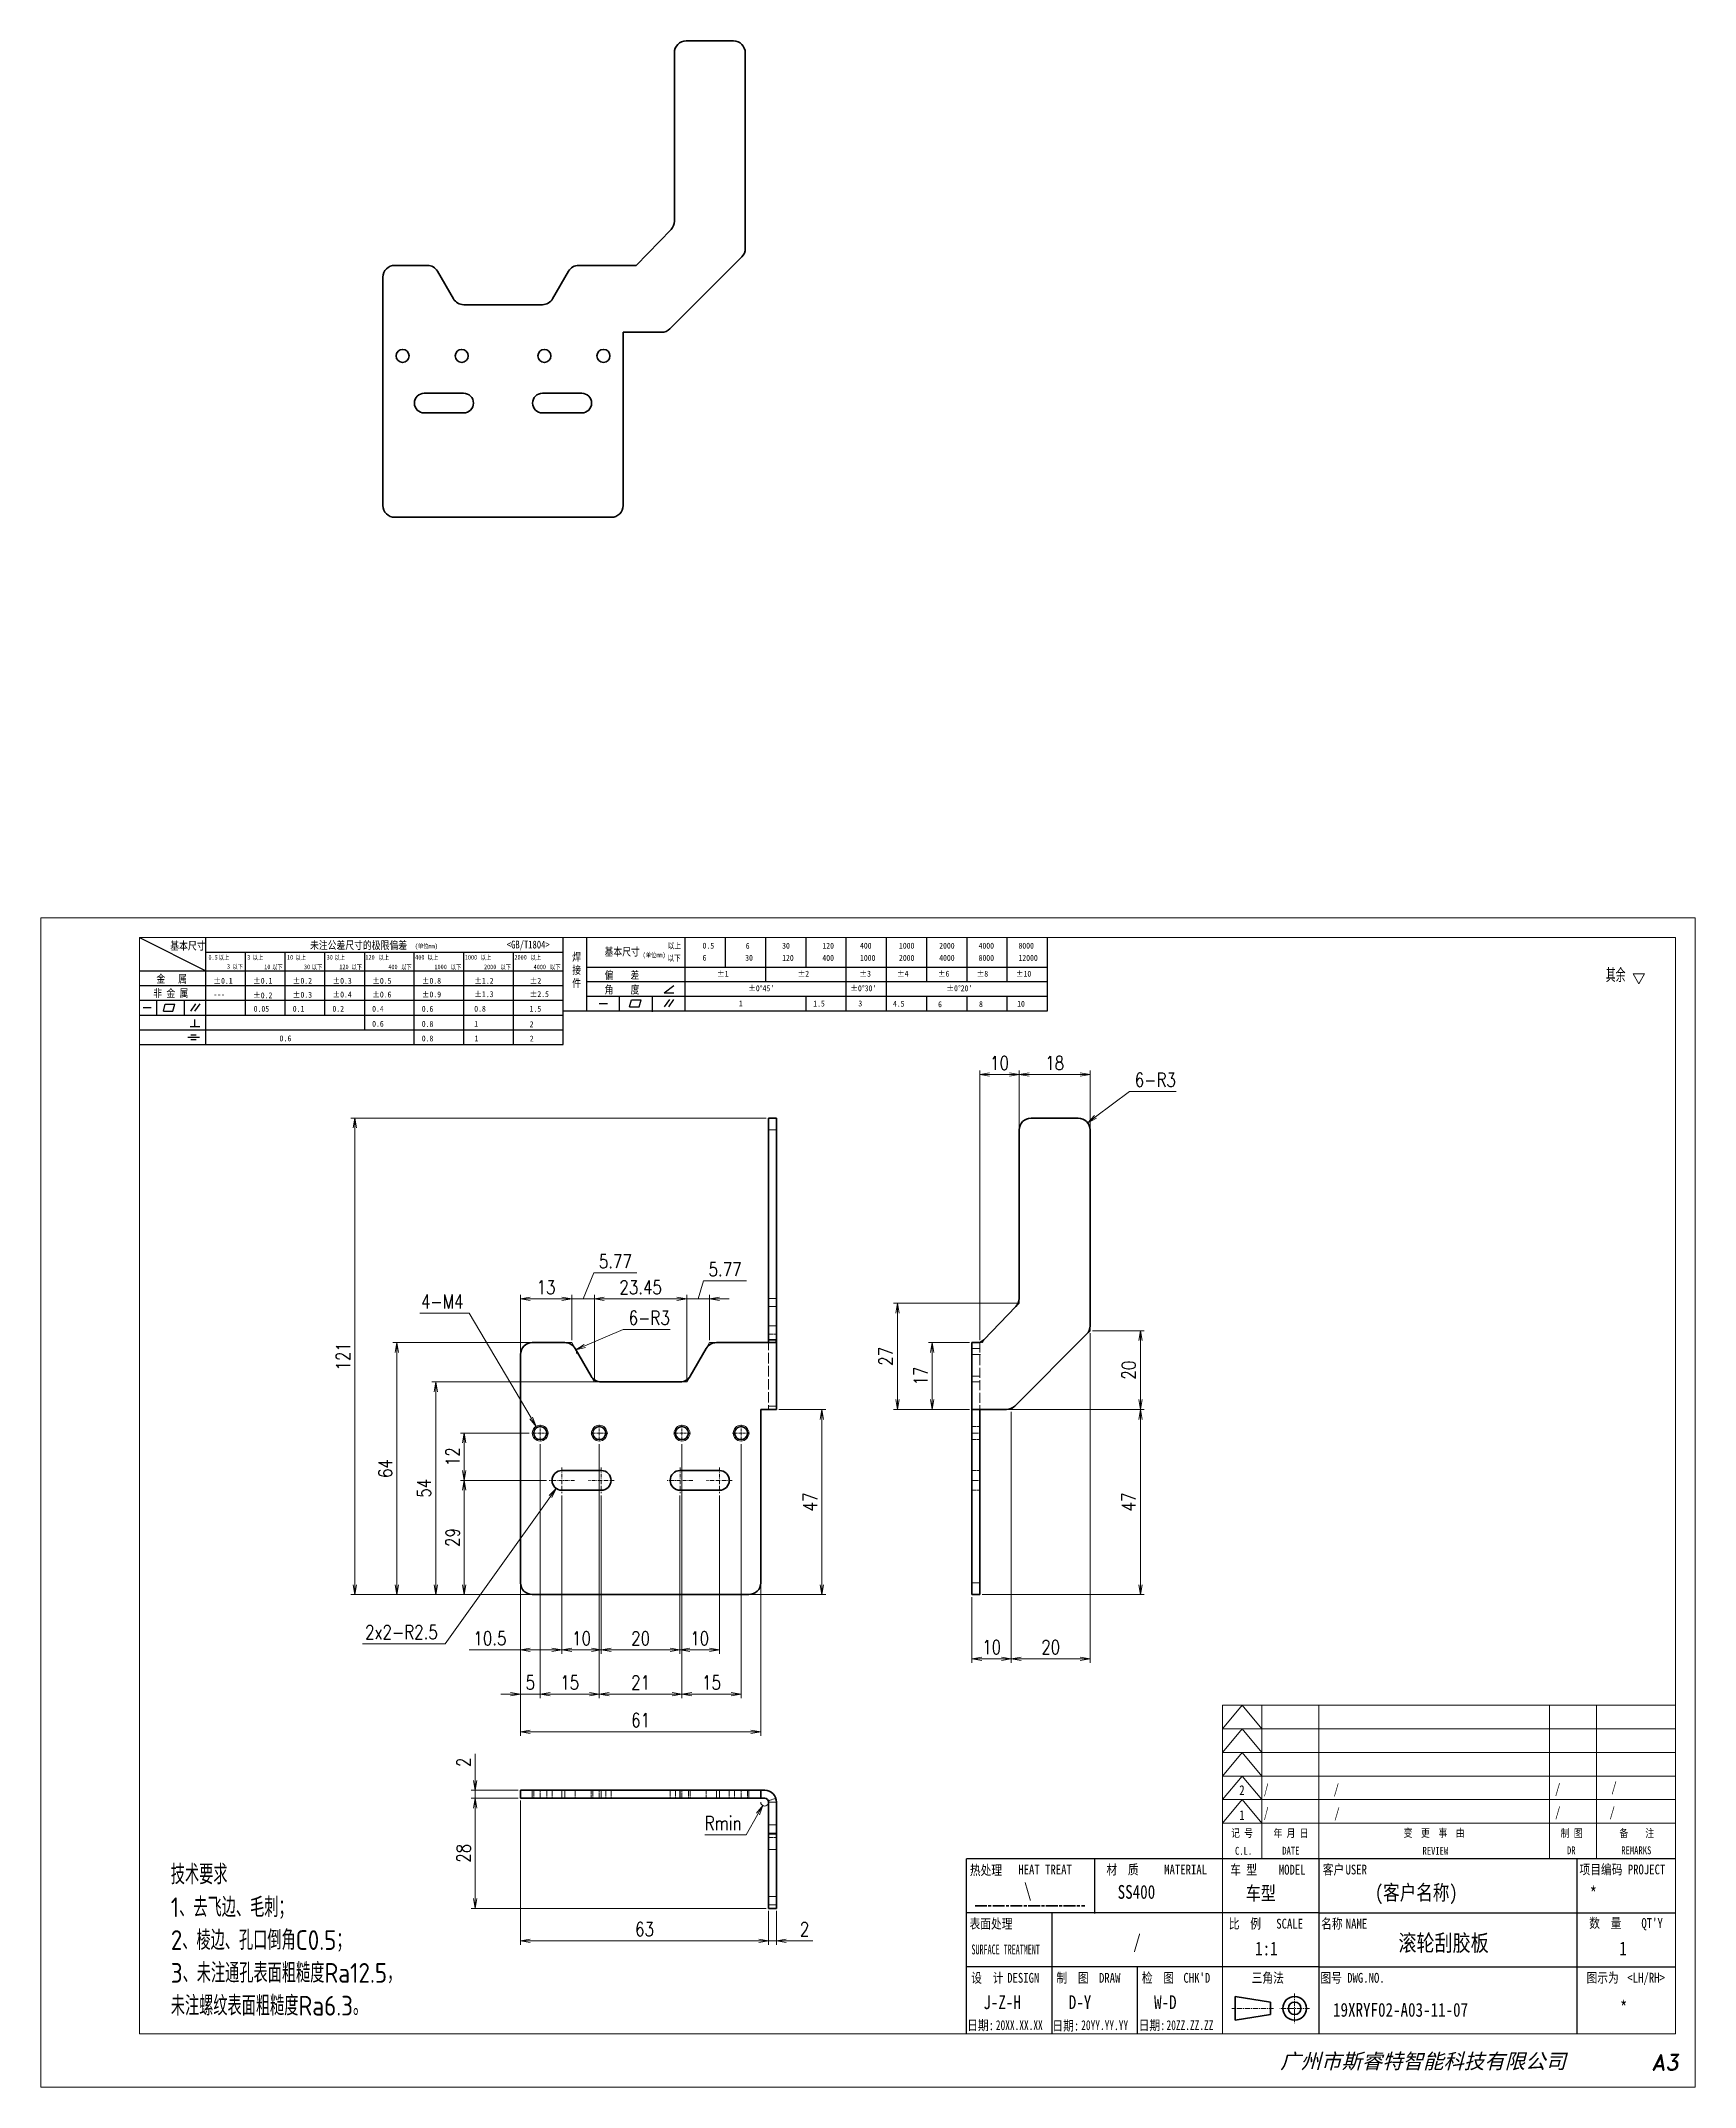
# Model space of a CAD drawing. Header units: millimetres. Extents: x 142029 to 212337, y -20537 to 1533.
# Drawn here: x 143862 to 144282, y 358 to 878 of the extents above; entities that cross this region are included whole.
import ezdxf
from ezdxf.enums import TextEntityAlignment as Align

# ---------------------------------------------------------------- set-up
doc = ezdxf.new("R2010")
doc.units = ezdxf.units.MM
doc.header["$LTSCALE"] = 0.5
for name, pattern in [('AM_ISO02W050x2', [3.75, 3, -0.75]), ('AM_ISO08W050x2', [9, 6, -0.75, 1.5, -0.75]), ('AM_ISO09W050', [22.5, 12, -1.5, 3, -1.5, 3, -1.5]), ('CENTER', [2, 1.25, -0.25, 0.25, -0.25]), ('DASHDOT', [18.5, 12, -3, 0.5, -3]), ('DASHED', [15, 12, -3]), ('DOT2', [0.125, 0, -0.125])]:
    doc.linetypes.add(name, pattern=pattern)
for name, color, linetype, lineweight in [('中心线', 2, 'AM_ISO08W050x2', 18), ('双点划线', 6, 'AM_ISO09W050', 18), ('图框', 7, 'Continuous', 18), ('标注线', 3, 'Continuous', 18), ('热处理', 7, 'Continuous', 20), ('粗实线', 7, 'Continuous', 35), ('粗点划线', 6, 'AM_ISO08W050x2', 35), ('虚线', 1, 'AM_ISO02W050x2', 18)]:
    doc.layers.add(name, color=color, linetype=linetype, lineweight=lineweight)
for name, color, linetype in [('图\\M+19E79\\M+195B6\\M+18E9A', 7, 'Continuous'), ('图号', 7, 'Continuous'), ('图名', 7, 'Continuous'), ('数量', 7, 'Continuous'), ('材质', 7, 'Continuous'), ('表面处理', 7, 'Continuous'), ('车型', 7, 'Continuous')]:
    doc.layers.add(name, color=color, linetype=linetype)
doc.layers.add('打印', color=7, linetype='Continuous', lineweight=15, plot=False)
doc.layers.add('打印-禁用', color=7, linetype='Continuous', lineweight=15, plot=False)
doc.styles.add('DIM', font='romans.shx', dxfattribs={"width": 0.8, "bigfont": 'bigfont.shx'})
doc.styles.add('STYLE1', font='')
doc.styles.add('国标', font='simfang.ttf', dxfattribs={"width": 0.8})
doc.styles.add('机械长仿宋', font='gbenor.shx', dxfattribs={"height": 1, "bigfont": 'gbcbig.shx'})
doc.styles.add('标题\\M+18E9A', font='romand.shx', dxfattribs={"oblique": 10, "bigfont": 'bigfont.shx'})
doc.styles.get('STYLE1').set_extended_font_data('SimSun')
doc.dimstyles.new('XR 1-1$0', dxfattribs={"dimtxt": 3.5, "dimasz": 2.5, "dimexe": 1, "dimexo": 0.625, "dimgap": 1.2, "dimtad": 1, "dimzin": 9, "dimdsep": 46, "dimtxsty": 'DIM', "dimblk": 'OPEN', "dimcen": 0, "dimclrd": 8, "dimclre": 8, "dimclrt": 2, "dimazin": 2, "dimtfac": 0.5, "dimtmove": 0, "dimatfit": 3, "dimldrblk": 'OPEN', "dimfxl": 0, "dimtolj": 2, "dimlwd": 18, "dimlwe": 18, "dimarcsym": 0})
doc.dimstyles.new('XR 1-1$3', dxfattribs={"dimtxt": 3.5, "dimasz": 2.5, "dimexe": 1, "dimexo": 0.625, "dimgap": 1.2, "dimtad": 1, "dimtoh": 1, "dimdsep": 46, "dimtxsty": 'DIM', "dimblk": 'OPEN', "dimcen": 0, "dimclrd": 8, "dimclre": 8, "dimclrt": 2, "dimazin": 2, "dimtfac": 0.5, "dimtofl": 0, "dimtmove": 0, "dimatfit": 3, "dimldrblk": 'OPEN', "dimfxl": 0, "dimtolj": 2, "dimlwd": 18, "dimlwe": 18, "dimarcsym": 0})
doc.dimstyles.new('XR 1-1$4', dxfattribs={"dimtxt": 3.5, "dimasz": 2.5, "dimexe": 1, "dimexo": 0.625, "dimgap": 1.2, "dimtad": 1, "dimtoh": 1, "dimdsep": 46, "dimtxsty": 'DIM', "dimblk": 'OPEN', "dimcen": 0, "dimclrd": 8, "dimclre": 8, "dimclrt": 2, "dimazin": 2, "dimtfac": 0.5, "dimtofl": 0, "dimtmove": 0, "dimatfit": 3, "dimldrblk": 'OPEN', "dimfxl": 0, "dimtolj": 2, "dimlwd": 18, "dimlwe": 18, "dimarcsym": 0})

msp = doc.modelspace()

# ---------------------------------------------------------------- texts
at = {"layer": '图\\M+19E79\\M+195B6\\M+18E9A', "color": 3, "style": '国标'}
for s, height, width, p in [('2', 2.5, 0.8, (144166.126, 432.068)), ('/', 2.5, 0.705904, (144172.358, 432.384)), ('/', 2.5, 0.8, (144190.094, 432.384)), ('/', 2.5, 0.8, (144246.299, 432.483)), ('/', 2.5, 0.8, (144260.594, 432.854)), ('1', 2.5, 0.8, (144166.115, 425.708)), ('/', 2.5, 0.705904, (144172.358, 426.384)), ('/', 2.5, 0.8, (144190.266, 426.299)), ('/', 2.5, 0.8, (144246.299, 426.483)), ('/', 2.5, 0.8, (144260.13, 426.494)), ('    (客户名称)', 3.85, 0.8, (144192.193, 405.393)), ('*', 3.5, 0.8, (144255.066, 405.322)), ('1:1', 3.5, 0.8, (144170.149, 391.345)), ('J-Z-H', 3.5, 0.8, (144101.147, 377.728)), ('D-Y', 3.5, 0.8, (144122.827, 377.728)), ('W-D', 3.5, 0.8, (144144.487, 377.728)), ('20XX.XX.XX', 2.5, 0.7, (144104.312, 372.392)), ('20YY.YY.YY', 2.5, 0.7, (144125.992, 372.392)), ('20ZZ.ZZ.ZZ', 2.5, 0.7, (144147.652, 372.392))]:
    msp.add_text(s, height=height, dxfattribs=dict(at, width=width)).set_placement(p)
at = {"layer": '图\\M+19E79\\M+195B6\\M+18E9A', "color": 3, "style": '国标', "width": 0.8}
msp.add_text('*', height=3.5, dxfattribs=at).set_placement((144263.72, 376.328), align=Align.CENTER)
at = {"layer": '图号', "color": 3, "style": '国标', "width": 0.8}
msp.add_text('19XRYF02-A03-11-07', height=3.5, dxfattribs=at).set_placement((144189.928, 375.785))
at = {"layer": '图名', "color": 3, "style": '国标', "width": 0.8}
msp.add_text('滚轮刮胶板', height=4.2, dxfattribs=at).set_placement((144218.001, 392.425), align=Align.CENTER)
at = {"layer": '数量', "color": 3, "style": '国标', "width": 0.8}
msp.add_text('1', height=3.5, dxfattribs=at).set_placement((144263.566, 391.36), align=Align.CENTER)
at = {"layer": '材质', "color": 3, "style": '国标', "width": 0.8}
msp.add_text('SS400', height=3.5, dxfattribs=at).set_placement((144140.007, 405.732), align=Align.CENTER)
at = {"layer": '标注线', "color": 2, "insert": (143894.822, 376.08), "char_height": 5, "width": 114.82461, "attachment_point": 7, "style": '机械长仿宋'}
msp.add_mtext('\\A2;技术要求\\P1、去飞边、毛刺；\\P2、棱边、孔口倒角C0.5；\\P3、未注通孔表面粗糙度Ra12.5，\\P未注螺纹表面粗糙度Ra6.3。\\P', dxfattribs=at)
at = {"layer": '热处理', "color": 3, "style": '国标', "width": 0.8}
msp.add_text('\\', height=3.5, dxfattribs=at).set_placement((144112.428, 406.108), align=Align.CENTER)
at = {"layer": '表面处理', "color": 3, "style": '国标', "width": 0.8}
msp.add_text('/', height=3.5, dxfattribs=at).set_placement((144140.149, 393.055), align=Align.CENTER)
at = {"layer": '车型', "color": 3, "style": '国标', "width": 0.8}
msp.add_text('  车型', height=3.5, dxfattribs=at).set_placement((144163.954, 405.408))

# ---------------------------------------------------------------- blocks, each defined once
blk = doc.blocks.new('GZDEH零件A3图框V01版')
at = {"layer": '中心线', "color": 1, "linetype": 'CENTER', "lineweight": 5, "ltscale": 2}
for p, q in [((3175.82, -1822.66), (3175.82, -1830.26)), ((3170.49, -1826.46), (3159.89, -1826.46)), ((3179.62, -1826.46), (3172.02, -1826.46))]:
    blk.add_line(p, q, dxfattribs=at)
at = {"layer": '图\\M+19E79\\M+195B6\\M+18E9A', "color": 9}
for p, q in [((2882.49, -1554.46), (2899.37, -1562.92)), ((2899.37, -1581.67), (2899.37, -1554.46)), ((2899.37, -1558.24), (2990.09, -1558.24)), ((2909.45, -1574.17), (2909.45, -1558.24)), ((2919.53, -1574.17), (2919.53, -1558.24)), ((2929.61, -1574.17), (2929.61, -1558.24)), ((2939.69, -1577.92), (2939.69, -1558.24)), ((2952.29, -1581.67), (2952.29, -1558.24)), ((2964.89, -1581.67), (2964.89, -1558.24)), ((2977.49, -1581.67), (2977.49, -1558.24)), ((2990.09, -1581.67), (2990.09, -1554.46)), ((2996.09, -1573.08), (2996.09, -1554.46)), ((3021.09, -1561.98), (3021.09, -1554.46)), ((3031.31, -1561.98), (3031.31, -1554.46)), ((3041.53, -1561.98), (3041.53, -1554.46)), ((3051.75, -1561.98), (3051.75, -1554.46)), ((3061.98, -1561.98), (3061.98, -1554.46)), ((3072.2, -1561.98), (3072.2, -1554.46)), ((3082.42, -1561.98), (3082.42, -1554.46)), ((3092.64, -1561.98), (3092.64, -1554.46)), ((3102.86, -1561.98), (3102.86, -1554.46)), ((3113.09, -1573.08), (3113.09, -1554.46)), ((2882.49, -1562.92), (2990.09, -1562.92)), ((2996.09, -1561.98), (3113.09, -1561.98)), ((3021.09, -1573.08), (3021.09, -1561.98)), ((3041.53, -1565.68), (3041.53, -1561.98)), ((3061.98, -1573.08), (3061.98, -1561.98)), ((3072.2, -1573.08), (3072.2, -1561.98)), ((3082.42, -1565.68), (3082.42, -1561.98)), ((3092.64, -1565.68), (3092.64, -1561.98)), ((3102.86, -1565.68), (3102.86, -1561.98)), ((2882.49, -1566.67), (2990.09, -1566.67)), ((2996.09, -1565.68), (3113.09, -1565.68)), ((2996.09, -1569.38), (3113.09, -1569.38)), ((3004.42, -1573.08), (3004.42, -1569.38)), ((3012.75, -1573.08), (3012.75, -1569.38)), ((3015.75, -1568.51), (3018.15, -1566.66)), ((3015.75, -1568.51), (3018.15, -1568.51)), ((3051.75, -1573.08), (3051.75, -1569.38)), ((3082.42, -1573.08), (3082.42, -1569.48)), ((3092.64, -1573.08), (3092.64, -1569.38)), ((3102.86, -1573.08), (3102.86, -1569.38)), ((2882.49, -1570.42), (2990.09, -1570.42)), ((2882.49, -1574.17), (2990.09, -1574.17)), ((2883.43, -1572.27), (2885.49, -1572.27)), ((2886.92, -1574.12), (2886.92, -1570.42)), ((2888.59, -1573.16), (2889.07, -1571.37)), ((2888.59, -1573.16), (2891, -1573.16)), ((2889.07, -1571.37), (2891.48, -1571.37)), ((2891, -1573.16), (2891.48, -1571.37)), ((2893.91, -1574.12), (2893.91, -1570.42)), ((2895.52, -1573.16), (2896.85, -1571.3)), ((2896.6, -1573.16), (2897.94, -1571.3)), ((2990.09, -1573.08), (3113.09, -1573.08)), ((2999.26, -1571.23), (3001.32, -1571.23)), ((3006.97, -1572.12), (3007.45, -1570.33)), ((3006.97, -1572.12), (3009.39, -1572.12)), ((3007.45, -1570.33), (3009.86, -1570.33)), ((3009.39, -1572.12), (3009.86, -1570.33)), ((3012.75, -1573.33), (3012.75, -1573.08)), ((3015.81, -1572.12), (3017.15, -1570.26)), ((3016.89, -1572.12), (3018.23, -1570.26)), ((2882.49, -1577.92), (2990.09, -1577.92)), ((2894.79, -1579.77), (2897.77, -1579.77)), ((2895.42, -1577.05), (2897.81, -1577.05)), ((2895.57, -1579.17), (2896.92, -1579.17)), ((2896.58, -1577.05), (2896.58, -1575.28)), ((2882.49, -1581.67), (2990.09, -1581.67)), ((2895.57, -1580.37), (2896.93, -1580.37)), ((3272.49, -1788.46), (3092.49, -1788.46)), ((3124.99, -1788.46), (3124.99, -1802.35)), ((3181.99, -1788.46), (3181.99, -1832.96)), ((3247.49, -1788.46), (3247.49, -1832.96)), ((3181.99, -1802.21), (3092.49, -1802.21)), ((3114.17, -1802.21), (3114.17, -1815.96)), ((3181.99, -1802.21), (3272.49, -1802.21)), ((3181.99, -1815.96), (3092.49, -1815.96)), ((3114.17, -1815.96), (3114.17, -1832.96)), ((3114.17, -1815.96), (3114.17, -1832.96)), ((3135.83, -1815.96), (3135.83, -1832.96)), ((3135.83, -1815.96), (3135.83, -1832.96)), ((3181.99, -1815.96), (3272.49, -1815.96))]:
    blk.add_line(p, q, dxfattribs=at)
at = {"layer": '图\\M+19E79\\M+195B6\\M+18E9A', "color": 7}
blk.add_line((3272.49, -1788.46), (3092.49, -1788.46), dxfattribs=at)
at = {"layer": '图\\M+19E79\\M+195B6\\M+18E9A', "color": 9, "linetype": 'Continuous'}
blk.add_line((3092.49, -1832.96), (3092.49, -1788.46), dxfattribs=at)
at = {"layer": '图框', "linetype": 'Continuous'}
for p, q in [((2882.49, -1554.46), (2882.49, -1832.96)), ((3272.49, -1554.46), (2882.49, -1554.46)), ((3272.49, -1832.96), (3272.49, -1554.46)), ((3157.49, -1749.46), (3272.49, -1749.46)), ((3157.49, -1832.96), (3157.49, -1749.46)), ((2882.49, -1832.96), (3272.49, -1832.96))]:
    blk.add_line(p, q, dxfattribs=at)
at = {"layer": '图框', "color": 9}
for p, q in [((3157.49, -1755.46), (3162.49, -1749.46)), ((3162.49, -1749.46), (3167.49, -1755.46)), ((3167.49, -1788.46), (3167.49, -1749.46)), ((3240.49, -1788.46), (3240.49, -1749.46)), ((3252.49, -1749.46), (3252.49, -1788.46)), ((3157.49, -1755.46), (3272.49, -1755.46)), ((3157.49, -1761.46), (3162.49, -1755.46)), ((3162.49, -1755.46), (3167.49, -1761.46)), ((3157.49, -1761.46), (3272.49, -1761.46)), ((3157.49, -1767.46), (3162.49, -1761.46)), ((3162.49, -1761.46), (3167.49, -1767.46)), ((3157.49, -1767.46), (3272.49, -1767.46)), ((3157.49, -1773.46), (3162.49, -1767.46)), ((3162.49, -1767.46), (3167.49, -1773.46)), ((3157.49, -1773.46), (3272.49, -1773.46)), ((3157.49, -1779.46), (3162.49, -1773.46)), ((3162.49, -1773.46), (3167.49, -1779.46)), ((3157.49, -1779.46), (3272.49, -1779.46))]:
    blk.add_line(p, q, dxfattribs=at)
at = {"layer": '图框', "color": 9, "linetype": 'Continuous'}
blk.add_line((3181.99, -1749.46), (3181.99, -1832.96), dxfattribs=at)
at = {"layer": '图框', "color": 2, "linetype": 'ByBlock', "lineweight": 35}
for p, q in [((3169.69, -1824.86), (3160.69, -1823.46)), ((3160.69, -1829.46), (3160.69, -1823.46)), ((3169.69, -1828.06), (3160.69, -1829.46)), ((3169.69, -1824.86), (3169.69, -1828.06))]:
    blk.add_line(p, q, dxfattribs=at)
for radius in [3, 1.6]:
    blk.add_circle((3175.82, -1826.46), radius, dxfattribs=at)
at = {"layer": '打印-禁用', "linetype": 'Continuous'}
for p, q in [((2857.49, -1549.46), (2857.49, -1846.46)), ((3277.49, -1549.46), (2857.49, -1549.46)), ((3277.49, -1846.46), (3277.49, -1549.46)), ((2857.49, -1846.46), (3277.49, -1846.46))]:
    blk.add_line(p, q, dxfattribs=at)
at = {"layer": '图\\M+19E79\\M+195B6\\M+18E9A', "color": 9, "style": '国标'}
for s, height, width, p in [('基本尺寸', 2, 0.8, (2890.33, -1557.58)), ('未注公差尺寸的极限偏差', 2, 0.8, (2925.81, -1557.44)), ('30', 1.2, 0.8, (2930.04, -1560.11)), ('<GB/T1804>', 2, 0.8, (2975.78, -1557.27)), ('基本尺寸', 2, 0.8, (3000.6, -1559.1)), ('以下', 1.5, 0.8, (3016.58, -1560.43)), ('以上', 1.5, 0.8, (3016.64, -1557.33)), ('0.5', 1.5, 0.8, (3025.49, -1557.3)), ('6', 1.5, 0.8, (3025.49, -1560.38)), ('30', 1.5, 0.8, (3036.31, -1560.39)), ('6', 1.5, 0.8, (3036.45, -1557.34)), ('30', 1.5, 0.8, (3045.69, -1557.31)), ('120', 1.5, 0.8, (3045.69, -1560.41)), ('400', 1.5, 0.8, (3055.91, -1560.41)), ('120', 1.5, 0.8, (3055.91, -1557.31)), ('400', 1.5, 0.8, (3065.46, -1557.31)), ('1000', 1.5, 0.8, (3065.46, -1560.41)), ('2000', 1.5, 0.8, (3075.36, -1560.41)), ('1000', 1.5, 0.8, (3075.36, -1557.31)), ('4000', 1.5, 0.8, (3085.57, -1560.41)), ('2000', 1.5, 0.8, (3085.57, -1557.31)), ('4000', 1.5, 0.8, (3095.57, -1557.31)), ('8000', 1.5, 0.8, (3095.57, -1560.41)), ('8000', 1.5, 0.8, (3105.7, -1557.31)), ('12000', 1.5, 0.8, (3105.7, -1560.41)), ('金   属', 2, 0.8, (2886.82, -1565.98)), ('偏    差', 2, 0.8, (3000.6, -1565.04)), ('±1', 1.5, 0.8, (3029.16, -1564.42)), ('±2', 1.5, 0.8, (3049.61, -1564.42)), ('±3', 1.5, 0.8, (3065.3, -1564.42)), ('±4', 1.5, 0.8, (3074.85, -1564.42)), ('±6', 1.5, 0.8, (3085.22, -1564.42)), ('±8', 1.5, 0.8, (3095.06, -1564.42)), ('±10', 1.5, 0.8, (3105.02, -1564.42)), ('非 金 属', 2, 0.8, (2886.02, -1569.65)), ('---', 1.5, 0.8, (2901.27, -1569.65)), ('±0.1', 1.5, 0.8, (2901.27, -1566.23)), ('±0.1', 1.5, 0.8, (2911.35, -1566.23)), ('±0.2', 1.5, 0.8, (2911.35, -1569.92)), ('±0.2', 1.5, 0.8, (2921.43, -1566.23)), ('±0.3', 1.5, 0.8, (2921.43, -1569.77)), ('±0.3', 1.5, 0.8, (2931.51, -1566.23)), ('±0.4', 1.5, 0.8, (2931.51, -1569.71)), ('±0.5', 1.5, 0.8, (2941.59, -1566.23)), ('±0.6', 1.5, 0.8, (2941.59, -1569.71)), ('±0.8', 1.5, 0.8, (2954.19, -1566.23)), ('±0.9', 1.5, 0.8, (2954.19, -1569.68)), ('±1.2', 1.5, 0.8, (2967.51, -1566.23)), ('±1.3', 1.5, 0.8, (2967.51, -1569.62)), ('±2', 1.5, 0.8, (2981.58, -1566.23)), ('±2.5', 1.5, 0.8, (2981.58, -1569.61)), ('角    度', 2, 0.8, (3000.6, -1568.74)), ("±0%%D45'", 1.5, 0.8, (3037.06, -1568.12)), ("±0%%D30'", 1.5, 0.8, (3062.98, -1568.12)), ("±0%%D20'", 1.5, 0.8, (3087.38, -1568.12)), ('0.1', 1.5, 0.8, (2921.43, -1573.34)), ('0.2', 1.5, 0.8, (2931.51, -1573.33)), ('0.4', 1.5, 0.8, (2941.59, -1573.33)), ('0.6', 1.5, 0.8, (2954.19, -1573.35)), ('0.8', 1.5, 0.8, (2967.51, -1573.33)), ('1.5', 1.5, 0.8, (2981.58, -1573.34)), ('1', 1.5, 0.8, (3034.69, -1571.98)), ('1.5', 1.5, 0.8, (3053.59, -1572.01)), ('3', 1.5, 0.8, (3065.05, -1571.98)), ('4.5', 1.5, 0.8, (3073.82, -1572.05)), ('6', 1.5, 0.8, (3085.28, -1572.19)), ('8', 1.5, 0.8, (3095.68, -1572.15)), ('10', 1.5, 0.8, (3105.36, -1572.06)), ('0.6', 1.5, 0.8, (2941.59, -1577.14)), ('0.8', 1.5, 0.8, (2954.19, -1577.17)), ('0.8', 1.5, 0.8, (2954.19, -1580.87)), ('1', 1.5, 0.8, (2967.51, -1577.12)), ('1', 1.5, 0.8, (2967.59, -1580.86)), ('2', 1.5, 0.8, (2981.58, -1577.26)), ('2', 1.5, 0.8, (2981.62, -1580.89)), ('热处理', 2.5, 0.8, (3093.35, -1792.61)), ('材  质', 2.5, 0.8, (3128.04, -1792.46)), ('项目编码 PROJECT', 2.5, 0.8, (3248.13, -1792.43)), ('表面处理', 2.5, 0.8, (3093.27, -1806.21)), ('比  例\u3000', 2.5, 0.8, (3159.1, -1806.21)), ('名称\u3000', 2.5, 0.8, (3182.54, -1806.21)), ('数  量', 2.5, 0.8, (3250.61, -1806.05)), ('SCALE', 2.5, 0.8, (3171.15, -1806.21)), ('NAME', 2.5, 0.8, (3188.8, -1806.21)), ("QT'Y ", 2.5, 0.8, (3263.86, -1806.05)), ('SURFACE TREATMENT', 2.5, 0.6, (3093.77, -1812.75)), (' DESIGN', 2.5, 0.8, (3101.47, -1819.96)), (' DRAW', 2.5, 0.8, (3124.78, -1819.96)), ("CHK'D", 2.5, 0.8, (3147.58, -1819.96)), ('三角法', 2.5, 0.8, (3164.9, -1819.96)), ('图号', 2.5, 0.8, (3182.36, -1819.96)), ('DWG.NO.', 2.5, 0.8, (3189.16, -1819.96)), ('图示为', 2.5, 0.8, (3249.94, -1819.93)), ('<LH/RH>', 2.5, 0.8, (3260.31, -1819.93))]:
    blk.add_text(s, height=height, dxfattribs=dict(at, width=width)).set_placement(p)
at = {"layer": '图\\M+19E79\\M+195B6\\M+18E9A', "color": 9, "lineweight": 15, "style": '国标', "width": 0.8}
for s, p in [('0.5', (2900.03, -1560.11)), ('以上', (2902.64, -1560.16)), ('3', (2909.88, -1560.11)), ('以上', (2911.25, -1560.16)), ('10', (2919.96, -1560.11)), ('以上', (2922.09, -1560.16)), ('以上', (2932.02, -1560.16)), ('120', (2939.88, -1560.11)), ('以上', (2943.21, -1560.16)), ('400', (2952.52, -1560.11)), ('(单位mm)', (2952.44, -1557.27)), ('以上', (2955.68, -1560.16)), ('1000', (2965.12, -1560.11)), ('以上', (2969.16, -1560.16)), ('2000', (2977.72, -1560.11)), ('以上', (2981.8, -1560.16)), ('(单位mm)', (3010.27, -1559.51)), ('3', (2904.73, -1562.41)), ('以下', (2906.1, -1562.46)), ('10', (2914.19, -1562.54)), ('以下', (2916.18, -1562.59)), ('30', (2924.27, -1562.54)), ('以下', (2926.26, -1562.59)), ('120', (2933.26, -1562.54)), ('以下', (2936.34, -1562.59)), ('400', (2945.7, -1562.54)), ('以下', (2948.94, -1562.59)), ('1000', (2957.41, -1562.54)), ('以下', (2961.54, -1562.59)), ('2000', (2969.99, -1562.54)), ('以下', (2974.14, -1562.59)), ('4000', (2982.59, -1562.54)), ('以下', (2986.74, -1562.59))]:
    blk.add_text(s, height=1.2, dxfattribs=at).set_placement(p)
at = {"layer": '图\\M+19E79\\M+195B6\\M+18E9A', "color": 9, "lineweight": 13, "style": '国标'}
blk.add_text('0.6', height=1.5, dxfattribs=at).set_placement((2918.05, -1580.85))
at = {"layer": '图\\M+19E79\\M+195B6\\M+18E9A', "color": 9, "style": '国标', "width": 0.8}
for s, p in [('HEAT TREAT', (3112.45, -1792.46)), ('MATERIAL', (3148.14, -1792.46)), ('客户', (3185.68, -1792.46)), ('USER', (3191.46, -1792.46)), ('设  计', (3097.79, -1819.96)), ('制  图', (3119.43, -1819.96)), ('检  图', (3141.11, -1819.96)), ('日期:', (3096.09, -1832)), ('日期:', (3117.71, -1832.1)), ('日期:', (3139.62, -1832))]:
    blk.add_text(s, height=2.5, dxfattribs=at).set_placement(p, align=Align.CENTER)
for s, p in [('车 型', (3162.87, -1791.2)), ('MODEL', (3175.2, -1791.24))]:
    blk.add_text(s, height=2.5, dxfattribs=at).set_placement(p, align=Align.MIDDLE)
at = {"layer": '图\\M+19E79\\M+195B6\\M+18E9A', "color": 7, "lineweight": -3, "style": 'STYLE1', "oblique": 15}
blk.add_text('广州市斯睿特智能科技有限公司', height=3.8, dxfattribs=at).set_placement((3172.16, -1841.78))
at = {"layer": '图\\M+19E79\\M+195B6\\M+18E9A', "color": 7, "style": '标题\\M+18E9A', "oblique": 10}
blk.add_text('A3', height=4, dxfattribs=at).set_placement((3269.91, -1840.2), align=Align.MIDDLE)
at = {"layer": '图\\M+19E79\\M+195B6\\M+18E9A', "color": 9, "style": '国标'}
for s, insert, char_height, width, attachment_point in [('焊\\P接\\P件', (2992.39, -1558.41), 2, 3.1877, 1), ('0.05', (2911.51, -1573.37), 1.5, 5.1982, 7)]:
    blk.add_mtext(s, dxfattribs=dict(at, insert=insert, char_height=char_height, width=width, attachment_point=attachment_point))
at = {"layer": '图框', "color": 9, "style": '国标', "width": 0.8}
for s, p in [('记 号', (3162.47, -1782.94)), ('年 月 日', (3174.9, -1782.98)), ('变  更  事  由', (3211.24, -1782.93)), ('C.L.', (3162.86, -1787.45)), ('DATE', (3174.85, -1787.42)), ('REVIEW', (3211.55, -1787.45))]:
    blk.add_text(s, height=2, dxfattribs=at).set_placement(p, align=Align.CENTER)
for s, p in [('制 图', (3246.15, -1781.95)), ('备    注', (3262.68, -1781.92)), ('DR', (3246.06, -1786.34)), ('REMARKS', (3262.57, -1786.32))]:
    blk.add_text(s, height=2, dxfattribs=at).set_placement(p, align=Align.MIDDLE)
blk = doc.blocks.new('DEH A3')
at = {"layer": '图框'}
blk.add_blockref('GZDEH零件A3图框V01版', (-2857.49, 1846.46), dxfattribs=at)
blk = doc.blocks.new('FINISHER_1')
at = {"layer": '标注线'}
for p, q in [((0, 0), (-1.44, 2.5)), ((-1.44, 2.5), (1.44, 2.5)), ((1.44, 2.5), (0, 0))]:
    blk.add_line(p, q, dxfattribs=at)
blk = doc.blocks.new('其余任何12.5')
at = {"layer": '标注线', "color": 2, "linetype": 'ByBlock', "lineweight": 30}
blk.add_blockref('FINISHER_1', (0, 0), dxfattribs=at)
at = {"layer": '标注线', "color": 7, "linetype": 'DOT2', "style": '机械长仿宋'}
blk.add_text('其余', height=3.5, dxfattribs=at).set_placement((-8.38, 0.4))
blk = doc.blocks.new('_Open')
at = {"color": 0, "linetype": 'ByBlock', "lineweight": -2}
for p, q in [((-1, 0.17), (0, 0)), ((-1, -0.17), (0, 0)), ((0, 0), (-1, 0))]:
    blk.add_line(p, q, dxfattribs=at)
blk = doc.blocks.new('*D64')
at = {"layer": 'Defpoints', "color": 0, "transparency": 16777216}
for p in [(143972.12, 433.29), (143983.61, 433.29), (143983.61, 431.29)]:
    blk.add_point(p, dxfattribs=at)
at = {"layer": '标注线', "color": 8, "lineweight": 18, "transparency": 16777216}
for p, q in [((143972.12, 435.79), (143972.12, 442.55)), ((143982.99, 433.29), (143971.12, 433.29)), ((143972.12, 431.29), (143972.12, 433.29)), ((143982.99, 431.29), (143971.12, 431.29)), ((143972.12, 428.79), (143972.12, 426.29))]:
    blk.add_line(p, q, dxfattribs=at)
at = {"layer": '标注线', "color": 8, "linetype": 'ByBlock', "lineweight": 18, "transparency": 16777216, "xscale": 2.5, "yscale": 2.5, "zscale": 2.5}
for p, rotation in [((143972.12, 433.29), 270), ((143972.12, 431.29), 90)]:
    blk.add_blockref('_Open', p, dxfattribs=dict(at, rotation=rotation))
at = {"layer": '标注线', "color": 2, "transparency": 16777216, "insert": (143969.17, 440.42), "char_height": 3.5, "attachment_point": 5, "rotation": 90, "style": 'DIM'}
blk.add_mtext('\\A2;2', dxfattribs=at)
blk = doc.blocks.new('*D65')
at = {"layer": 'Defpoints', "color": 0, "transparency": 16777216}
for p in [(144046.61, 403.29), (144048.61, 403.29), (144048.61, 395.06)]:
    blk.add_point(p, dxfattribs=at)
at = {"layer": '标注线', "color": 8, "lineweight": 18, "transparency": 16777216}
for p, q in [((144046.61, 402.66), (144046.61, 394.06)), ((144048.61, 402.66), (144048.61, 394.06)), ((144044.11, 395.06), (144041.61, 395.06)), ((144046.61, 395.06), (144048.61, 395.06)), ((144051.11, 395.06), (144057.88, 395.06))]:
    blk.add_line(p, q, dxfattribs=at)
at = {"layer": '标注线', "color": 8, "linetype": 'ByBlock', "lineweight": 18, "transparency": 16777216, "xscale": 2.5, "yscale": 2.5, "zscale": 2.5}
blk.add_blockref('_Open', (144046.61, 395.06), dxfattribs=at)
at = {"layer": '标注线', "color": 8, "linetype": 'ByBlock', "lineweight": 18, "transparency": 16777216, "xscale": 2.5, "yscale": 2.5, "zscale": 2.5, "rotation": 180}
blk.add_blockref('_Open', (144048.61, 395.06), dxfattribs=at)
at = {"layer": '标注线', "color": 2, "transparency": 16777216, "insert": (144055.75, 398.01), "char_height": 3.5, "attachment_point": 5, "style": 'DIM'}
blk.add_mtext('\\A2;2', dxfattribs=at)
blk = doc.blocks.new('*D66')
at = {"layer": 'Defpoints', "color": 0, "transparency": 16777216}
for p in [(143983.61, 431.29), (143972.12, 403.29), (144046.61, 403.29)]:
    blk.add_point(p, dxfattribs=at)
at = {"layer": '标注线', "color": 8, "lineweight": 18, "transparency": 16777216}
for p, q in [((143982.99, 431.29), (143971.12, 431.29)), ((143972.12, 428.79), (143972.12, 405.79)), ((144045.99, 403.29), (143971.12, 403.29))]:
    blk.add_line(p, q, dxfattribs=at)
at = {"layer": '标注线', "color": 8, "linetype": 'ByBlock', "lineweight": 18, "transparency": 16777216, "xscale": 2.5, "yscale": 2.5, "zscale": 2.5}
for p, rotation in [((143972.12, 431.29), 90), ((143972.12, 403.29), 270)]:
    blk.add_blockref('_Open', p, dxfattribs=dict(at, rotation=rotation))
at = {"layer": '标注线', "color": 2, "transparency": 16777216, "insert": (143969.17, 417.29), "char_height": 3.5, "attachment_point": 5, "rotation": 90, "style": 'DIM'}
blk.add_mtext('\\A2;28', dxfattribs=at)
blk = doc.blocks.new('*D67')
at = {"layer": 'Defpoints', "color": 0, "transparency": 16777216}
for p in [(143983.61, 431.29), (144046.61, 403.29), (144046.61, 395.06)]:
    blk.add_point(p, dxfattribs=at)
at = {"layer": '标注线', "color": 8, "lineweight": 18, "transparency": 16777216}
for p, q in [((143983.61, 430.66), (143983.61, 394.06)), ((144046.61, 402.66), (144046.61, 394.06)), ((143986.11, 395.06), (144044.11, 395.06))]:
    blk.add_line(p, q, dxfattribs=at)
at = {"layer": '标注线', "color": 8, "linetype": 'ByBlock', "lineweight": 18, "transparency": 16777216, "xscale": 2.5, "yscale": 2.5, "zscale": 2.5, "rotation": 180}
blk.add_blockref('_Open', (143983.61, 395.06), dxfattribs=at)
at = {"layer": '标注线', "color": 8, "linetype": 'ByBlock', "lineweight": 18, "transparency": 16777216, "xscale": 2.5, "yscale": 2.5, "zscale": 2.5}
blk.add_blockref('_Open', (144046.61, 395.06), dxfattribs=at)
at = {"layer": '标注线', "color": 2, "transparency": 16777216, "insert": (144015.11, 398.01), "char_height": 3.5, "attachment_point": 5, "style": 'DIM'}
blk.add_mtext('\\A2;63', dxfattribs=at)
blk = doc.blocks.new('*D68')
at = {"layer": 'Defpoints', "color": 0, "transparency": 16777216}
for p in [(144045.12, 429.42), (144045.61, 430.29)]:
    blk.add_point(p, dxfattribs=at)
at = {"layer": '标注线', "color": 8, "lineweight": 18, "transparency": 16777216}
for p in [(144043.89, 427.24), (144030.38, 421.98)]:
    blk.add_line(p, (144040.92, 421.98), dxfattribs=at)
blk.add_arc((144045.61, 430.29), 1, 180.5213, 323.5801, dxfattribs=at)
at = {"layer": '标注线', "color": 8, "linetype": 'ByBlock', "lineweight": 18, "transparency": 16777216, "xscale": 2.5, "yscale": 2.5, "zscale": 2.5, "rotation": 60.52134087748748}
blk.add_blockref('_Open', (144045.12, 429.42), dxfattribs=at)
at = {"layer": '标注线', "color": 2, "transparency": 16777216, "insert": (144035.05, 424.93), "char_height": 3.5, "attachment_point": 5, "style": 'DIM'}
blk.add_mtext('\\A2;\\A2;Rmin', dxfattribs=at)
blk = doc.blocks.new('*D69')
at = {"layer": 'Defpoints', "color": 0, "transparency": 16777216}
for p in [(143952.23, 547.01), (143986.61, 547.01), (143987.67, 483.01)]:
    blk.add_point(p, dxfattribs=at)
at = {"layer": '标注线', "color": 8, "lineweight": 18, "transparency": 16777216}
for p, q in [((143985.99, 547.01), (143951.23, 547.01)), ((143952.23, 485.51), (143952.23, 544.51)), ((143987.04, 483.01), (143951.23, 483.01))]:
    blk.add_line(p, q, dxfattribs=at)
at = {"layer": '标注线', "color": 8, "linetype": 'ByBlock', "lineweight": 18, "transparency": 16777216, "xscale": 2.5, "yscale": 2.5, "zscale": 2.5}
for p, rotation in [((143952.23, 547.01), 90), ((143952.23, 483.01), 270)]:
    blk.add_blockref('_Open', p, dxfattribs=dict(at, rotation=rotation))
at = {"layer": '标注线', "color": 2, "transparency": 16777216, "insert": (143949.28, 515.01), "char_height": 3.5, "attachment_point": 5, "rotation": 90, "style": 'DIM'}
blk.add_mtext('\\A2;64', dxfattribs=at)
blk = doc.blocks.new('*D70')
at = {"layer": 'Defpoints', "color": 0, "transparency": 16777216}
for p in [(143969.35, 512.01), (143990.86, 512.01), (143986.61, 483.01)]:
    blk.add_point(p, dxfattribs=at)
at = {"layer": '标注线', "color": 8, "lineweight": 18, "transparency": 16777216}
for p, q in [((143990.24, 512.01), (143968.35, 512.01)), ((143969.35, 485.51), (143969.35, 509.51)), ((143985.99, 483.01), (143968.35, 483.01))]:
    blk.add_line(p, q, dxfattribs=at)
at = {"layer": '标注线', "color": 8, "linetype": 'ByBlock', "lineweight": 18, "transparency": 16777216, "xscale": 2.5, "yscale": 2.5, "zscale": 2.5}
for p, rotation in [((143969.35, 512.01), 90), ((143969.35, 483.01), 270)]:
    blk.add_blockref('_Open', p, dxfattribs=dict(at, rotation=rotation))
at = {"layer": '标注线', "color": 2, "transparency": 16777216, "insert": (143966.4, 497.51), "char_height": 3.5, "attachment_point": 5, "rotation": 90, "style": 'DIM'}
blk.add_mtext('\\A2;29', dxfattribs=at)
blk = doc.blocks.new('*D71')
at = {"layer": 'Defpoints', "color": 0, "transparency": 16777216}
for p in [(143969.35, 524.01), (143986.47, 524.01), (143990.86, 512.01)]:
    blk.add_point(p, dxfattribs=at)
at = {"layer": '标注线', "color": 8, "lineweight": 18, "transparency": 16777216}
for p, q in [((143985.84, 524.01), (143968.35, 524.01)), ((143969.35, 514.51), (143969.35, 521.51)), ((143990.24, 512.01), (143968.35, 512.01))]:
    blk.add_line(p, q, dxfattribs=at)
at = {"layer": '标注线', "color": 8, "linetype": 'ByBlock', "lineweight": 18, "transparency": 16777216, "xscale": 2.5, "yscale": 2.5, "zscale": 2.5}
for p, rotation in [((143969.35, 524.01), 90), ((143969.35, 512.01), 270)]:
    blk.add_blockref('_Open', p, dxfattribs=dict(at, rotation=rotation))
at = {"layer": '标注线', "color": 2, "transparency": 16777216, "insert": (143966.4, 518.01), "char_height": 3.5, "attachment_point": 5, "rotation": 90, "style": 'DIM'}
blk.add_mtext('\\A2;12', dxfattribs=at)
blk = doc.blocks.new('*D72')
at = {"layer": 'Defpoints', "color": 0, "transparency": 16777216}
for p in [(143994.11, 508.76), (143983.61, 486.01), (143994.11, 468.93)]:
    blk.add_point(p, dxfattribs=at)
at = {"layer": '标注线', "color": 8, "lineweight": 18, "transparency": 16777216}
for p, q in [((143994.11, 508.13), (143994.11, 467.93)), ((143983.61, 485.38), (143983.61, 467.93)), ((143983.61, 468.93), (143970.58, 468.93)), ((143986.11, 468.93), (143991.61, 468.93))]:
    blk.add_line(p, q, dxfattribs=at)
at = {"layer": '标注线', "color": 8, "linetype": 'ByBlock', "lineweight": 18, "transparency": 16777216, "xscale": 2.5, "yscale": 2.5, "zscale": 2.5, "rotation": 180}
blk.add_blockref('_Open', (143983.61, 468.93), dxfattribs=at)
at = {"layer": '标注线', "color": 8, "linetype": 'ByBlock', "lineweight": 18, "transparency": 16777216, "xscale": 2.5, "yscale": 2.5, "zscale": 2.5}
blk.add_blockref('_Open', (143994.11, 468.93), dxfattribs=at)
at = {"layer": '标注线', "color": 2, "transparency": 16777216, "insert": (143975.85, 471.88), "char_height": 3.5, "attachment_point": 5, "style": 'DIM'}
blk.add_mtext('\\A2;10.5', dxfattribs=at)
blk = doc.blocks.new('*D73')
at = {"layer": 'Defpoints', "color": 0, "transparency": 16777216}
for p in [(143983.61, 486.01), (144044.61, 486.01), (143983.61, 448.16)]:
    blk.add_point(p, dxfattribs=at)
at = {"layer": '标注线', "color": 8, "lineweight": 18, "transparency": 16777216}
for p, q in [((143983.61, 485.38), (143983.61, 447.16)), ((144044.61, 485.38), (144044.61, 447.16)), ((144042.11, 448.16), (143986.11, 448.16))]:
    blk.add_line(p, q, dxfattribs=at)
at = {"layer": '标注线', "color": 8, "linetype": 'ByBlock', "lineweight": 18, "transparency": 16777216, "xscale": 2.5, "yscale": 2.5, "zscale": 2.5, "rotation": 180}
blk.add_blockref('_Open', (143983.61, 448.16), dxfattribs=at)
at = {"layer": '标注线', "color": 8, "linetype": 'ByBlock', "lineweight": 18, "transparency": 16777216, "xscale": 2.5, "yscale": 2.5, "zscale": 2.5}
blk.add_blockref('_Open', (144044.61, 448.16), dxfattribs=at)
at = {"layer": '标注线', "color": 2, "transparency": 16777216, "insert": (144014.11, 451.11), "char_height": 3.5, "attachment_point": 5, "style": 'DIM'}
blk.add_mtext('\\A2;61', dxfattribs=at)
blk = doc.blocks.new('*D74')
at = {"layer": 'Defpoints', "color": 0, "transparency": 16777216}
for p in [(144004.12, 537.01), (143962.08, 483.01), (143987.67, 483.01)]:
    blk.add_point(p, dxfattribs=at)
at = {"layer": '标注线', "color": 8, "lineweight": 18, "transparency": 16777216}
for p, q in [((144003.5, 537.01), (143961.08, 537.01)), ((143962.08, 534.51), (143962.08, 485.51)), ((143987.04, 483.01), (143961.08, 483.01))]:
    blk.add_line(p, q, dxfattribs=at)
at = {"layer": '标注线', "color": 8, "linetype": 'ByBlock', "lineweight": 18, "transparency": 16777216, "xscale": 2.5, "yscale": 2.5, "zscale": 2.5}
for p, rotation in [((143962.08, 537.01), 90), ((143962.08, 483.01), 270)]:
    blk.add_blockref('_Open', p, dxfattribs=dict(at, rotation=rotation))
at = {"layer": '标注线', "color": 2, "transparency": 16777216, "insert": (143959.13, 510.01), "char_height": 3.5, "attachment_point": 5, "rotation": 90, "style": 'DIM'}
blk.add_mtext('\\A2;54', dxfattribs=at)
blk = doc.blocks.new('*D75')
at = {"layer": 'Defpoints', "color": 0, "transparency": 16777216}
for p in [(143983.61, 558.11), (143996.61, 547.01), (143983.61, 544.01)]:
    blk.add_point(p, dxfattribs=at)
at = {"layer": '标注线', "color": 8, "lineweight": 18, "transparency": 16777216}
for p, q in [((143983.61, 544.63), (143983.61, 559.11)), ((143994.11, 558.11), (143986.11, 558.11)), ((143996.61, 547.63), (143996.61, 559.11))]:
    blk.add_line(p, q, dxfattribs=at)
at = {"layer": '标注线', "color": 8, "linetype": 'ByBlock', "lineweight": 18, "transparency": 16777216, "xscale": 2.5, "yscale": 2.5, "zscale": 2.5, "rotation": 180}
blk.add_blockref('_Open', (143983.61, 558.11), dxfattribs=at)
at = {"layer": '标注线', "color": 8, "linetype": 'ByBlock', "lineweight": 18, "transparency": 16777216, "xscale": 2.5, "yscale": 2.5, "zscale": 2.5}
blk.add_blockref('_Open', (143996.61, 558.11), dxfattribs=at)
at = {"layer": '标注线', "color": 2, "transparency": 16777216, "insert": (143990.11, 561.06), "char_height": 3.5, "attachment_point": 5, "style": 'DIM'}
blk.add_mtext('\\A2;13', dxfattribs=at)
blk = doc.blocks.new('*D76')
at = {"layer": 'Defpoints', "color": 0, "transparency": 16777216}
for p in [(144002.39, 558.11), (143996.61, 547.01), (144002.39, 537.01)]:
    blk.add_point(p, dxfattribs=at)
at = {"layer": '标注线', "color": 8, "lineweight": 18, "transparency": 16777216}
for p, q in [((144002.22, 564.68), (143999.5, 558.11)), ((144013.16, 564.68), (144002.22, 564.68)), ((143994.11, 558.11), (143991.61, 558.11)), ((143996.61, 547.63), (143996.61, 559.11)), ((143996.61, 558.11), (144002.39, 558.11)), ((144002.39, 537.63), (144002.39, 559.11)), ((144004.89, 558.11), (144007.39, 558.11))]:
    blk.add_line(p, q, dxfattribs=at)
at = {"layer": '标注线', "color": 8, "linetype": 'ByBlock', "lineweight": 18, "transparency": 16777216, "xscale": 2.5, "yscale": 2.5, "zscale": 2.5}
blk.add_blockref('_Open', (143996.61, 558.11), dxfattribs=at)
at = {"layer": '标注线', "color": 8, "linetype": 'ByBlock', "lineweight": 18, "transparency": 16777216, "xscale": 2.5, "yscale": 2.5, "zscale": 2.5, "rotation": 180}
blk.add_blockref('_Open', (144002.39, 558.11), dxfattribs=at)
at = {"layer": '标注线', "color": 2, "transparency": 16777216, "insert": (144007.69, 567.63), "char_height": 3.5, "attachment_point": 5, "style": 'DIM'}
blk.add_mtext('\\A2;5.77', dxfattribs=at)
blk = doc.blocks.new('*D77')
at = {"layer": 'Defpoints', "color": 0, "transparency": 16777216}
for p in [(144025.84, 558.11), (144002.39, 537.01), (144025.84, 537.01)]:
    blk.add_point(p, dxfattribs=at)
at = {"layer": '标注线', "color": 8, "lineweight": 18, "transparency": 16777216}
for p, q in [((144002.39, 537.63), (144002.39, 559.11)), ((144004.89, 558.11), (144023.34, 558.11)), ((144025.84, 537.63), (144025.84, 559.11))]:
    blk.add_line(p, q, dxfattribs=at)
at = {"layer": '标注线', "color": 8, "linetype": 'ByBlock', "lineweight": 18, "transparency": 16777216, "xscale": 2.5, "yscale": 2.5, "zscale": 2.5, "rotation": 180}
blk.add_blockref('_Open', (144002.39, 558.11), dxfattribs=at)
at = {"layer": '标注线', "color": 8, "linetype": 'ByBlock', "lineweight": 18, "transparency": 16777216, "xscale": 2.5, "yscale": 2.5, "zscale": 2.5}
blk.add_blockref('_Open', (144025.84, 558.11), dxfattribs=at)
at = {"layer": '标注线', "color": 2, "transparency": 16777216, "insert": (144014.11, 561.06), "char_height": 3.5, "attachment_point": 5, "style": 'DIM'}
blk.add_mtext('\\A2;23.45', dxfattribs=at)
blk = doc.blocks.new('*D78')
at = {"layer": 'Defpoints', "color": 0, "transparency": 16777216}
for p in [(144031.61, 558.11), (144031.61, 547.01), (144025.84, 537.01)]:
    blk.add_point(p, dxfattribs=at)
at = {"layer": '标注线', "color": 8, "lineweight": 18, "transparency": 16777216}
for p, q in [((144030.09, 562.66), (144028.73, 558.11)), ((144041.03, 562.66), (144030.09, 562.66)), ((144023.34, 558.11), (144020.84, 558.11)), ((144025.84, 537.63), (144025.84, 559.11)), ((144025.84, 558.11), (144031.61, 558.11)), ((144031.61, 547.63), (144031.61, 559.11)), ((144034.11, 558.11), (144036.61, 558.11))]:
    blk.add_line(p, q, dxfattribs=at)
at = {"layer": '标注线', "color": 8, "linetype": 'ByBlock', "lineweight": 18, "transparency": 16777216, "xscale": 2.5, "yscale": 2.5, "zscale": 2.5}
blk.add_blockref('_Open', (144025.84, 558.11), dxfattribs=at)
at = {"layer": '标注线', "color": 8, "linetype": 'ByBlock', "lineweight": 18, "transparency": 16777216, "xscale": 2.5, "yscale": 2.5, "zscale": 2.5, "rotation": 180}
blk.add_blockref('_Open', (144031.61, 558.11), dxfattribs=at)
at = {"layer": '标注线', "color": 2, "transparency": 16777216, "insert": (144035.56, 565.61), "char_height": 3.5, "attachment_point": 5, "style": 'DIM'}
blk.add_mtext('\\A2;5.77', dxfattribs=at)
blk = doc.blocks.new('*D79')
at = {"layer": 'Defpoints', "color": 0, "transparency": 16777216}
for p in [(144048.61, 530.01), (144041.61, 483.01), (144060.1, 483.01)]:
    blk.add_point(p, dxfattribs=at)
at = {"layer": '标注线', "color": 8, "lineweight": 18, "transparency": 16777216}
for p, q in [((144049.24, 530.01), (144061.1, 530.01)), ((144060.1, 527.51), (144060.1, 485.51)), ((144042.24, 483.01), (144061.1, 483.01))]:
    blk.add_line(p, q, dxfattribs=at)
at = {"layer": '标注线', "color": 8, "linetype": 'ByBlock', "lineweight": 18, "transparency": 16777216, "xscale": 2.5, "yscale": 2.5, "zscale": 2.5}
for p, rotation in [((144060.1, 530.01), 90), ((144060.1, 483.01), 270)]:
    blk.add_blockref('_Open', p, dxfattribs=dict(at, rotation=rotation))
at = {"layer": '标注线', "color": 2, "transparency": 16777216, "insert": (144057.15, 506.51), "char_height": 3.5, "attachment_point": 5, "rotation": 90, "style": 'DIM'}
blk.add_mtext('\\A2;47', dxfattribs=at)
blk = doc.blocks.new('*D80')
at = {"layer": 'Defpoints', "color": 0, "transparency": 16777216}
for p in [(144046.61, 604.01), (143941.54, 483.01), (143987.04, 483.01)]:
    blk.add_point(p, dxfattribs=at)
at = {"layer": '标注线', "color": 8, "lineweight": 18, "transparency": 16777216}
for p, q in [((144045.99, 604.01), (143940.54, 604.01)), ((143941.54, 601.51), (143941.54, 485.51)), ((143986.42, 483.01), (143940.54, 483.01))]:
    blk.add_line(p, q, dxfattribs=at)
at = {"layer": '标注线', "color": 8, "linetype": 'ByBlock', "lineweight": 18, "transparency": 16777216, "xscale": 2.5, "yscale": 2.5, "zscale": 2.5}
for p, rotation in [((143941.54, 604.01), 90), ((143941.54, 483.01), 270)]:
    blk.add_blockref('_Open', p, dxfattribs=dict(at, rotation=rotation))
at = {"layer": '标注线', "color": 2, "transparency": 16777216, "insert": (143938.59, 543.51), "char_height": 3.5, "attachment_point": 5, "rotation": 90, "style": 'DIM'}
blk.add_mtext('\\A2;121', dxfattribs=at)
blk = doc.blocks.new('*D81')
at = {"layer": 'Defpoints', "color": 0, "transparency": 16777216}
for p in [(143994.11, 508.76), (144004.11, 508.76), (144004.11, 468.93)]:
    blk.add_point(p, dxfattribs=at)
at = {"layer": '标注线', "color": 8, "lineweight": 18, "transparency": 16777216}
for p, q in [((143994.11, 508.13), (143994.11, 467.93)), ((144004.11, 508.13), (144004.11, 467.93)), ((143996.61, 468.93), (144001.61, 468.93))]:
    blk.add_line(p, q, dxfattribs=at)
at = {"layer": '标注线', "color": 8, "linetype": 'ByBlock', "lineweight": 18, "transparency": 16777216, "xscale": 2.5, "yscale": 2.5, "zscale": 2.5, "rotation": 180}
blk.add_blockref('_Open', (143994.11, 468.93), dxfattribs=at)
at = {"layer": '标注线', "color": 8, "linetype": 'ByBlock', "lineweight": 18, "transparency": 16777216, "xscale": 2.5, "yscale": 2.5, "zscale": 2.5}
blk.add_blockref('_Open', (144004.11, 468.93), dxfattribs=at)
at = {"layer": '标注线', "color": 2, "transparency": 16777216, "insert": (143999.11, 471.88), "char_height": 3.5, "attachment_point": 5, "style": 'DIM'}
blk.add_mtext('\\A2;10', dxfattribs=at)
blk = doc.blocks.new('*D82')
at = {"layer": 'Defpoints', "color": 0, "transparency": 16777216}
for p in [(144004.11, 508.76), (144024.11, 508.76), (144024.11, 468.93)]:
    blk.add_point(p, dxfattribs=at)
at = {"layer": '标注线', "color": 8, "lineweight": 18, "transparency": 16777216}
for p, q in [((144004.11, 508.13), (144004.11, 467.93)), ((144024.11, 508.13), (144024.11, 467.93)), ((144006.61, 468.93), (144021.61, 468.93))]:
    blk.add_line(p, q, dxfattribs=at)
at = {"layer": '标注线', "color": 8, "linetype": 'ByBlock', "lineweight": 18, "transparency": 16777216, "xscale": 2.5, "yscale": 2.5, "zscale": 2.5, "rotation": 180}
blk.add_blockref('_Open', (144004.11, 468.93), dxfattribs=at)
at = {"layer": '标注线', "color": 8, "linetype": 'ByBlock', "lineweight": 18, "transparency": 16777216, "xscale": 2.5, "yscale": 2.5, "zscale": 2.5}
blk.add_blockref('_Open', (144024.11, 468.93), dxfattribs=at)
at = {"layer": '标注线', "color": 2, "transparency": 16777216, "insert": (144014.11, 471.88), "char_height": 3.5, "attachment_point": 5, "style": 'DIM'}
blk.add_mtext('\\A2;20', dxfattribs=at)
blk = doc.blocks.new('*D83')
at = {"layer": 'Defpoints', "color": 0, "transparency": 16777216}
for p in [(144024.11, 508.76), (144034.11, 508.76), (144034.11, 468.93)]:
    blk.add_point(p, dxfattribs=at)
at = {"layer": '标注线', "color": 8, "lineweight": 18, "transparency": 16777216}
for p, q in [((144024.11, 508.13), (144024.11, 467.93)), ((144034.11, 508.13), (144034.11, 467.93)), ((144026.61, 468.93), (144031.61, 468.93))]:
    blk.add_line(p, q, dxfattribs=at)
at = {"layer": '标注线', "color": 8, "linetype": 'ByBlock', "lineweight": 18, "transparency": 16777216, "xscale": 2.5, "yscale": 2.5, "zscale": 2.5, "rotation": 180}
blk.add_blockref('_Open', (144024.11, 468.93), dxfattribs=at)
at = {"layer": '标注线', "color": 8, "linetype": 'ByBlock', "lineweight": 18, "transparency": 16777216, "xscale": 2.5, "yscale": 2.5, "zscale": 2.5}
blk.add_blockref('_Open', (144034.11, 468.93), dxfattribs=at)
at = {"layer": '标注线', "color": 2, "transparency": 16777216, "insert": (144029.11, 471.88), "char_height": 3.5, "attachment_point": 5, "style": 'DIM'}
blk.add_mtext('\\A2;10', dxfattribs=at)
blk = doc.blocks.new('*D84')
at = {"layer": 'Defpoints', "color": 0, "transparency": 16777216}
for p in [(143988.61, 521.86), (143983.61, 486.01), (143983.61, 457.71)]:
    blk.add_point(p, dxfattribs=at)
at = {"layer": '标注线', "color": 8, "lineweight": 18, "transparency": 16777216}
for p, q in [((143988.61, 521.24), (143988.61, 456.71)), ((143983.61, 485.38), (143983.61, 456.71)), ((143981.11, 457.71), (143978.61, 457.71)), ((143988.61, 457.71), (143983.61, 457.71)), ((143991.11, 457.71), (143993.61, 457.71))]:
    blk.add_line(p, q, dxfattribs=at)
at = {"layer": '标注线', "color": 8, "linetype": 'ByBlock', "lineweight": 18, "transparency": 16777216, "xscale": 2.5, "yscale": 2.5, "zscale": 2.5}
blk.add_blockref('_Open', (143983.61, 457.71), dxfattribs=at)
at = {"layer": '标注线', "color": 8, "linetype": 'ByBlock', "lineweight": 18, "transparency": 16777216, "xscale": 2.5, "yscale": 2.5, "zscale": 2.5, "rotation": 180}
blk.add_blockref('_Open', (143988.61, 457.71), dxfattribs=at)
at = {"layer": '标注线', "color": 2, "transparency": 16777216, "insert": (143986.11, 460.66), "char_height": 3.5, "attachment_point": 5, "style": 'DIM'}
blk.add_mtext('\\A2;5', dxfattribs=at)
blk = doc.blocks.new('*D85')
at = {"layer": 'Defpoints', "color": 0, "transparency": 16777216}
for p in [(143988.61, 521.86), (144003.61, 521.86), (144003.61, 457.71)]:
    blk.add_point(p, dxfattribs=at)
at = {"layer": '标注线', "color": 8, "lineweight": 18, "transparency": 16777216}
for p, q in [((143988.61, 521.24), (143988.61, 456.71)), ((144003.61, 521.24), (144003.61, 456.71)), ((143991.11, 457.71), (144001.11, 457.71))]:
    blk.add_line(p, q, dxfattribs=at)
at = {"layer": '标注线', "color": 8, "linetype": 'ByBlock', "lineweight": 18, "transparency": 16777216, "xscale": 2.5, "yscale": 2.5, "zscale": 2.5, "rotation": 180}
blk.add_blockref('_Open', (143988.61, 457.71), dxfattribs=at)
at = {"layer": '标注线', "color": 8, "linetype": 'ByBlock', "lineweight": 18, "transparency": 16777216, "xscale": 2.5, "yscale": 2.5, "zscale": 2.5}
blk.add_blockref('_Open', (144003.61, 457.71), dxfattribs=at)
at = {"layer": '标注线', "color": 2, "transparency": 16777216, "insert": (143996.11, 460.66), "char_height": 3.5, "attachment_point": 5, "style": 'DIM'}
blk.add_mtext('\\A2;15', dxfattribs=at)
blk = doc.blocks.new('*D86')
at = {"layer": 'Defpoints', "color": 0, "transparency": 16777216}
for p in [(144003.61, 521.86), (144024.61, 521.86), (144024.61, 457.71)]:
    blk.add_point(p, dxfattribs=at)
at = {"layer": '标注线', "color": 8, "lineweight": 18, "transparency": 16777216}
for p, q in [((144003.61, 521.24), (144003.61, 456.71)), ((144024.61, 521.24), (144024.61, 456.71)), ((144006.11, 457.71), (144022.11, 457.71))]:
    blk.add_line(p, q, dxfattribs=at)
at = {"layer": '标注线', "color": 8, "linetype": 'ByBlock', "lineweight": 18, "transparency": 16777216, "xscale": 2.5, "yscale": 2.5, "zscale": 2.5, "rotation": 180}
blk.add_blockref('_Open', (144003.61, 457.71), dxfattribs=at)
at = {"layer": '标注线', "color": 8, "linetype": 'ByBlock', "lineweight": 18, "transparency": 16777216, "xscale": 2.5, "yscale": 2.5, "zscale": 2.5}
blk.add_blockref('_Open', (144024.61, 457.71), dxfattribs=at)
at = {"layer": '标注线', "color": 2, "transparency": 16777216, "insert": (144014.11, 460.66), "char_height": 3.5, "attachment_point": 5, "style": 'DIM'}
blk.add_mtext('\\A2;21', dxfattribs=at)
blk = doc.blocks.new('*D87')
at = {"layer": 'Defpoints', "color": 0, "transparency": 16777216}
for p in [(144024.61, 521.86), (144039.61, 521.86), (144024.61, 457.71)]:
    blk.add_point(p, dxfattribs=at)
at = {"layer": '标注线', "color": 8, "lineweight": 18, "transparency": 16777216}
for p, q in [((144024.61, 521.24), (144024.61, 456.71)), ((144039.61, 521.24), (144039.61, 456.71)), ((144037.11, 457.71), (144027.11, 457.71))]:
    blk.add_line(p, q, dxfattribs=at)
at = {"layer": '标注线', "color": 8, "linetype": 'ByBlock', "lineweight": 18, "transparency": 16777216, "xscale": 2.5, "yscale": 2.5, "zscale": 2.5, "rotation": 180}
blk.add_blockref('_Open', (144024.61, 457.71), dxfattribs=at)
at = {"layer": '标注线', "color": 8, "linetype": 'ByBlock', "lineweight": 18, "transparency": 16777216, "xscale": 2.5, "yscale": 2.5, "zscale": 2.5}
blk.add_blockref('_Open', (144039.61, 457.71), dxfattribs=at)
at = {"layer": '标注线', "color": 2, "transparency": 16777216, "insert": (144032.11, 460.66), "char_height": 3.5, "attachment_point": 5, "style": 'DIM'}
blk.add_mtext('\\A2;15', dxfattribs=at)
blk = doc.blocks.new('*D88')
at = {"layer": 'Defpoints', "color": 0, "transparency": 16777216}
for p in [(143987.6, 525.73), (143989.63, 522.28)]:
    blk.add_point(p, dxfattribs=at)
at = {"layer": '标注线', "color": 8, "lineweight": 18, "transparency": 16777216}
for p in [(143958.07, 554.49), (143986.33, 527.88)]:
    blk.add_line(p, (143970.61, 554.49), dxfattribs=at)
at = {"layer": '标注线', "color": 8, "linetype": 'ByBlock', "lineweight": 18, "transparency": 16777216, "xscale": 2.5, "yscale": 2.5, "zscale": 2.5, "rotation": 300.5776043723989}
blk.add_blockref('_Open', (143987.6, 525.73), dxfattribs=at)
at = {"layer": '标注线', "color": 2, "transparency": 16777216, "insert": (143963.74, 557.44), "char_height": 3.5, "attachment_point": 5, "style": 'DIM'}
blk.add_mtext('\\A2;4-M4', dxfattribs=at)
blk = doc.blocks.new('*D89')
at = {"layer": 'Defpoints', "color": 0, "transparency": 16777216}
for p in [(143992.66, 509.97), (143994.11, 512.01)]:
    blk.add_point(p, dxfattribs=at)
at = {"layer": '标注线', "color": 8, "lineweight": 18, "transparency": 16777216}
for p in [(143991.21, 507.94), (143943.52, 470.51)]:
    blk.add_line(p, (143964.45, 470.51), dxfattribs=at)
at = {"layer": '标注线', "color": 8, "linetype": 'ByBlock', "lineweight": 18, "transparency": 16777216, "xscale": 2.5, "yscale": 2.5, "zscale": 2.5, "rotation": 54.44093604435167}
blk.add_blockref('_Open', (143992.66, 509.97), dxfattribs=at)
at = {"layer": '标注线', "color": 2, "transparency": 16777216, "insert": (143953.38, 473.46), "char_height": 3.5, "attachment_point": 5, "style": 'DIM'}
blk.add_mtext('\\A2;\\A2;2x2-R2.5', dxfattribs=at)
blk = doc.blocks.new('*D90')
at = {"layer": 'Defpoints', "color": 0, "transparency": 16777216}
for p in [(143994.88, 544.01), (143997.64, 545.18)]:
    blk.add_point(p, dxfattribs=at)
at = {"layer": '标注线', "color": 8, "lineweight": 18, "transparency": 16777216}
for p in [(143999.94, 546.16), (144021.64, 550.33)]:
    blk.add_line(p, (144009.7, 550.33), dxfattribs=at)
blk.add_arc((143994.88, 544.01), 3, 3.9059, 30, dxfattribs=at)
at = {"layer": '标注线', "color": 8, "linetype": 'ByBlock', "lineweight": 18, "transparency": 16777216, "xscale": 2.5, "yscale": 2.5, "zscale": 2.5, "rotation": 203.0940713541599}
blk.add_blockref('_Open', (143997.64, 545.18), dxfattribs=at)
at = {"layer": '标注线', "color": 2, "transparency": 16777216, "insert": (144016.3, 553.28), "char_height": 3.5, "attachment_point": 5, "style": 'DIM'}
blk.add_mtext('\\A2;\\A2;6-R3', dxfattribs=at)
blk = doc.blocks.new('*D91')
at = {"layer": 'Defpoints', "color": 0, "transparency": 16777216}
for p in [(144106.99, 530.01), (144141.01, 530.01), (144100.24, 483.01)]:
    blk.add_point(p, dxfattribs=at)
at = {"layer": '标注线', "color": 8, "lineweight": 18, "transparency": 16777216}
for p, q in [((144107.62, 530.01), (144142.01, 530.01)), ((144141.01, 485.51), (144141.01, 527.51)), ((144100.86, 483.01), (144142.01, 483.01))]:
    blk.add_line(p, q, dxfattribs=at)
at = {"layer": '标注线', "color": 8, "linetype": 'ByBlock', "lineweight": 18, "transparency": 16777216, "xscale": 2.5, "yscale": 2.5, "zscale": 2.5}
for p, rotation in [((144141.01, 530.01), 90), ((144141.01, 483.01), 270)]:
    blk.add_blockref('_Open', p, dxfattribs=dict(at, rotation=rotation))
at = {"layer": '标注线', "color": 2, "transparency": 16777216, "insert": (144138.06, 506.51), "char_height": 3.5, "attachment_point": 5, "rotation": 90, "style": 'DIM'}
blk.add_mtext('\\A2;47', dxfattribs=at)
blk = doc.blocks.new('*D92')
at = {"layer": 'Defpoints', "color": 0, "transparency": 16777216}
for p in [(144128.24, 550.01), (144141.01, 550.01), (144106.99, 530.01)]:
    blk.add_point(p, dxfattribs=at)
at = {"layer": '标注线', "color": 8, "lineweight": 18, "transparency": 16777216}
for p, q in [((144128.86, 550.01), (144142.01, 550.01)), ((144141.01, 532.51), (144141.01, 547.51)), ((144107.62, 530.01), (144142.01, 530.01))]:
    blk.add_line(p, q, dxfattribs=at)
at = {"layer": '标注线', "color": 8, "linetype": 'ByBlock', "lineweight": 18, "transparency": 16777216, "xscale": 2.5, "yscale": 2.5, "zscale": 2.5}
for p, rotation in [((144141.01, 550.01), 90), ((144141.01, 530.01), 270)]:
    blk.add_blockref('_Open', p, dxfattribs=dict(at, rotation=rotation))
at = {"layer": '标注线', "color": 2, "transparency": 16777216, "insert": (144138.06, 540.01), "char_height": 3.5, "attachment_point": 5, "rotation": 90, "style": 'DIM'}
blk.add_mtext('\\A2;20', dxfattribs=at)
blk = doc.blocks.new('*D93')
at = {"layer": 'Defpoints', "color": 0, "transparency": 16777216}
for p in [(144110.24, 615.07), (144110.24, 601.01), (144128.24, 601.01)]:
    blk.add_point(p, dxfattribs=at)
at = {"layer": '标注线', "color": 8, "lineweight": 18, "transparency": 16777216}
for p, q in [((144110.24, 601.63), (144110.24, 616.07)), ((144125.74, 615.07), (144112.74, 615.07)), ((144128.24, 601.63), (144128.24, 616.07))]:
    blk.add_line(p, q, dxfattribs=at)
at = {"layer": '标注线', "color": 8, "linetype": 'ByBlock', "lineweight": 18, "transparency": 16777216, "xscale": 2.5, "yscale": 2.5, "zscale": 2.5, "rotation": 180}
blk.add_blockref('_Open', (144110.24, 615.07), dxfattribs=at)
at = {"layer": '标注线', "color": 8, "linetype": 'ByBlock', "lineweight": 18, "transparency": 16777216, "xscale": 2.5, "yscale": 2.5, "zscale": 2.5}
blk.add_blockref('_Open', (144128.24, 615.07), dxfattribs=at)
at = {"layer": '标注线', "color": 2, "transparency": 16777216, "insert": (144119.24, 618.02), "char_height": 3.5, "attachment_point": 5, "style": 'DIM'}
blk.add_mtext('\\A2;18', dxfattribs=at)
blk = doc.blocks.new('*D94')
at = {"layer": 'Defpoints', "color": 0, "transparency": 16777216}
for p in [(144100.24, 615.07), (144110.24, 601.01), (144100.24, 547.01)]:
    blk.add_point(p, dxfattribs=at)
at = {"layer": '标注线', "color": 8, "lineweight": 18, "transparency": 16777216}
for p, q in [((144100.24, 547.63), (144100.24, 616.07)), ((144107.74, 615.07), (144102.74, 615.07)), ((144110.24, 601.63), (144110.24, 616.07))]:
    blk.add_line(p, q, dxfattribs=at)
at = {"layer": '标注线', "color": 8, "linetype": 'ByBlock', "lineweight": 18, "transparency": 16777216, "xscale": 2.5, "yscale": 2.5, "zscale": 2.5, "rotation": 180}
blk.add_blockref('_Open', (144100.24, 615.07), dxfattribs=at)
at = {"layer": '标注线', "color": 8, "linetype": 'ByBlock', "lineweight": 18, "transparency": 16777216, "xscale": 2.5, "yscale": 2.5, "zscale": 2.5}
blk.add_blockref('_Open', (144110.24, 615.07), dxfattribs=at)
at = {"layer": '标注线', "color": 2, "transparency": 16777216, "insert": (144105.24, 618.02), "char_height": 3.5, "attachment_point": 5, "style": 'DIM'}
blk.add_mtext('\\A2;10', dxfattribs=at)
blk = doc.blocks.new('*D95')
at = {"layer": 'Defpoints', "color": 0, "transparency": 16777216}
for p in [(144110.24, 557.01), (144079.31, 530.01), (144098.24, 530.01)]:
    blk.add_point(p, dxfattribs=at)
at = {"layer": '标注线', "color": 8, "lineweight": 18, "transparency": 16777216}
for p, q in [((144109.61, 557.01), (144078.31, 557.01)), ((144079.31, 554.51), (144079.31, 532.51)), ((144097.61, 530.01), (144078.31, 530.01))]:
    blk.add_line(p, q, dxfattribs=at)
at = {"layer": '标注线', "color": 8, "linetype": 'ByBlock', "lineweight": 18, "transparency": 16777216, "xscale": 2.5, "yscale": 2.5, "zscale": 2.5}
for p, rotation in [((144079.31, 557.01), 90), ((144079.31, 530.01), 270)]:
    blk.add_blockref('_Open', p, dxfattribs=dict(at, rotation=rotation))
at = {"layer": '标注线', "color": 2, "transparency": 16777216, "insert": (144076.36, 543.51), "char_height": 3.5, "attachment_point": 5, "rotation": 90, "style": 'DIM'}
blk.add_mtext('\\A2;27', dxfattribs=at)
blk = doc.blocks.new('*D96')
at = {"layer": 'Defpoints', "color": 0, "transparency": 16777216}
for p in [(144098.24, 547.01), (144088.18, 530.01), (144098.24, 530.01)]:
    blk.add_point(p, dxfattribs=at)
at = {"layer": '标注线', "color": 8, "lineweight": 18, "transparency": 16777216}
for p, q in [((144097.61, 547.01), (144087.18, 547.01)), ((144088.18, 544.51), (144088.18, 532.51)), ((144097.61, 530.01), (144087.18, 530.01))]:
    blk.add_line(p, q, dxfattribs=at)
at = {"layer": '标注线', "color": 8, "linetype": 'ByBlock', "lineweight": 18, "transparency": 16777216, "xscale": 2.5, "yscale": 2.5, "zscale": 2.5}
for p, rotation in [((144088.18, 547.01), 90), ((144088.18, 530.01), 270)]:
    blk.add_blockref('_Open', p, dxfattribs=dict(at, rotation=rotation))
at = {"layer": '标注线', "color": 2, "transparency": 16777216, "insert": (144085.23, 538.51), "char_height": 3.5, "attachment_point": 5, "rotation": 90, "style": 'DIM'}
blk.add_mtext('\\A2;17', dxfattribs=at)
blk = doc.blocks.new('*D97')
at = {"layer": 'Defpoints', "color": 0, "transparency": 16777216}
for p in [(144108.24, 530.01), (144098.24, 483.01), (144108.24, 466.7)]:
    blk.add_point(p, dxfattribs=at)
at = {"layer": '标注线', "color": 8, "lineweight": 18, "transparency": 16777216}
for p, q in [((144108.24, 529.38), (144108.24, 465.7)), ((144098.24, 482.38), (144098.24, 465.7)), ((144100.74, 466.7), (144105.74, 466.7))]:
    blk.add_line(p, q, dxfattribs=at)
at = {"layer": '标注线', "color": 8, "linetype": 'ByBlock', "lineweight": 18, "transparency": 16777216, "xscale": 2.5, "yscale": 2.5, "zscale": 2.5, "rotation": 180}
blk.add_blockref('_Open', (144098.24, 466.7), dxfattribs=at)
at = {"layer": '标注线', "color": 8, "linetype": 'ByBlock', "lineweight": 18, "transparency": 16777216, "xscale": 2.5, "yscale": 2.5, "zscale": 2.5}
blk.add_blockref('_Open', (144108.24, 466.7), dxfattribs=at)
at = {"layer": '标注线', "color": 2, "transparency": 16777216, "insert": (144103.24, 469.65), "char_height": 3.5, "attachment_point": 5, "style": 'DIM'}
blk.add_mtext('\\A2;10', dxfattribs=at)
blk = doc.blocks.new('*D98')
at = {"layer": 'Defpoints', "color": 0, "transparency": 16777216}
for p in [(144128.24, 550.01), (144108.24, 530.01), (144108.24, 466.7)]:
    blk.add_point(p, dxfattribs=at)
at = {"layer": '标注线', "color": 8, "lineweight": 18, "transparency": 16777216}
for p, q in [((144128.24, 549.38), (144128.24, 465.7)), ((144108.24, 529.38), (144108.24, 465.7)), ((144125.74, 466.7), (144110.74, 466.7))]:
    blk.add_line(p, q, dxfattribs=at)
at = {"layer": '标注线', "color": 8, "linetype": 'ByBlock', "lineweight": 18, "transparency": 16777216, "xscale": 2.5, "yscale": 2.5, "zscale": 2.5, "rotation": 180}
blk.add_blockref('_Open', (144108.24, 466.7), dxfattribs=at)
at = {"layer": '标注线', "color": 8, "linetype": 'ByBlock', "lineweight": 18, "transparency": 16777216, "xscale": 2.5, "yscale": 2.5, "zscale": 2.5}
blk.add_blockref('_Open', (144128.24, 466.7), dxfattribs=at)
at = {"layer": '标注线', "color": 2, "transparency": 16777216, "insert": (144118.24, 469.65), "char_height": 3.5, "attachment_point": 5, "style": 'DIM'}
blk.add_mtext('\\A2;20', dxfattribs=at)
blk = doc.blocks.new('*D99')
at = {"layer": 'Defpoints', "color": 0, "transparency": 16777216}
for p in [(144125.24, 601.01), (144127.64, 602.81)]:
    blk.add_point(p, dxfattribs=at)
at = {"layer": '标注线', "color": 8, "lineweight": 18, "transparency": 16777216}
for p in [(144129.63, 604.31), (144150.13, 610.79)]:
    blk.add_line(p, (144138.27, 610.79), dxfattribs=at)
at = {"layer": '标注线', "color": 8, "linetype": 'ByBlock', "lineweight": 18, "transparency": 16777216, "xscale": 2.5, "yscale": 2.5, "zscale": 2.5, "rotation": 216.9128792635224}
blk.add_blockref('_Open', (144127.64, 602.81), dxfattribs=at)
at = {"layer": '标注线', "color": 2, "transparency": 16777216, "insert": (144144.8, 613.74), "char_height": 3.5, "attachment_point": 5, "style": 'DIM'}
blk.add_mtext('\\A2;\\A2;6-R3', dxfattribs=at)
blk = doc.blocks.new('*T146')
at = {"color": 0, "linetype": 'ByBlock', "lineweight": -2, "transparency": 16777216}
for p, q in [((0, 0), (127, 0)), ((0, 0), (0, -78)), ((63.5, 0), (63.5, -78)), ((127, 0), (127, -78)), ((0, -39), (127, -39)), ((0, -78), (127, -78))]:
    blk.add_line(p, q, dxfattribs=at)
at = {"color": 0, "transparency": 16777216, "char_height": 10, "width": 60.5, "attachment_point": 5}
for s, insert in [('{\\fSimSun|b0|i0|c134|p2;料 厚}', (31.75, -19.5)), ('{\\fSimSun|b0|i0|c134|p2;件 数}', (95.25, -19.5))]:
    blk.add_mtext(s, dxfattribs=dict(at, insert=insert))
blk = doc.blocks.new('圆心打标')
at = {"layer": '标注线'}
for p, q in [((-2.5, 0), (2.5, 0)), ((0, 2.5), (0, -2.5))]:
    blk.add_line(p, q, dxfattribs=at)
blk = doc.blocks.new('拆图参数')
blk.add_blockref('*T146', (-63.5, 78))
at = {"layer": '标注线'}
blk.add_blockref('圆心打标', (67219.69, -21339.81), dxfattribs=at)
at = {"style": 'DIM', "width": 0.8}
blk.add_attdef('6', text='', height=10, dxfattribs=at).set_placement((-37.13, 18.91), align=Align.MIDDLE_LEFT)
blk.add_attdef('1', text='', height=10, dxfattribs=at).set_placement((36.65, 19.27), align=Align.MIDDLE_CENTER)

# ---------------------------------------------------------------- dimensions: what is measured, and where the dimension line sits
at = {"layer": '标注线'}
for base, p1, p2, picture, middle in [((144100.237, 615.072), (144110.237, 601.006), (144100.237, 547.006), '*D94', (144105.237, 618.022)), ((144110.237, 615.072), (144128.237, 601.006), (144110.237, 601.006), '*D93', (144119.237, 618.022)), ((143983.615, 558.113), (143996.615, 547.006), (143983.615, 544.006), '*D75', (143990.115, 561.063)), ((144025.841, 558.113), (144002.388, 537.006), (144025.841, 537.006), '*D77', (144014.115, 561.063)), ((144108.237, 466.703), (144128.237, 550.006), (144108.237, 530.006), '*D98', (144118.237, 469.653)), ((144108.237, 466.703), (144098.237, 483.006), (144108.237, 530.006), '*D97', (144103.237, 469.653)), ((143983.615, 457.713), (143988.615, 521.861), (143983.615, 486.006), '*D84', (143986.115, 460.663)), ((144003.615, 457.713), (143988.615, 521.861), (144003.615, 521.861), '*D85', (143996.115, 460.663)), ((144024.615, 457.713), (144003.615, 521.861), (144024.615, 521.861), '*D86', (144014.115, 460.663)), ((144024.615, 457.713), (144039.615, 521.861), (144024.615, 521.861), '*D87', (144032.115, 460.663)), ((144004.115, 468.934), (143994.115, 508.756), (144004.115, 508.756), '*D81', (143999.115, 471.884)), ((144024.115, 468.934), (144004.115, 508.756), (144024.115, 508.756), '*D82', (144014.115, 471.884)), ((144034.115, 468.934), (144024.115, 508.756), (144034.115, 508.756), '*D83', (144029.115, 471.884)), ((143983.615, 448.159), (144044.615, 486.006), (143983.615, 486.006), '*D73', (144014.115, 451.109)), ((144046.615, 395.063), (143983.615, 431.287), (144046.615, 403.287), '*D67', (144015.115, 398.013)), ((144048.615, 395.063), (144046.615, 403.287), (144048.615, 403.287), '*D65', (144055.748, 398.013))]:
    dim = msp.add_linear_dim(base=base, p1=p1, p2=p2, dimstyle='XR 1-1$0', dxfattribs=at)
    dim.commit()
    dim.dimension.update_dxf_attribs({"geometry": picture, "text_midpoint": middle})
for center, mpoint, text, picture, middle in [((144125.237, 601.006), (144127.636, 602.807), '\\A2;6-<>', '*D99', (144144.802, 610.794)), ((143994.883, 544.006), (143997.642, 545.182), '\\A2;6-<>', '*D90', (144016.305, 550.326)), ((143994.115, 512.006), (143992.661, 509.972), '\\A2;2x2-<>', '*D89', (143953.385, 470.51)), ((144045.615, 430.287), (144045.123, 429.417), '\\A2;Rmin', '*D68', (144035.051, 421.977))]:
    dim = msp.add_radius_dim(center=center, mpoint=mpoint, text=text, dimstyle='XR 1-1$4', override={"dimtxsty": 'DIM'}, dxfattribs=at)
    dim.commit()
    dim.dimension.update_dxf_attribs({"geometry": picture, "text_midpoint": middle, "dimtype": 164})
for base, p1, p2, picture, middle in [((143941.538, 483.006), (144046.615, 604.006), (143987.04, 483.006), '*D80', (143938.588, 543.506)), ((144079.307, 530.006), (144110.237, 557.006), (144098.237, 530.006), '*D95', (144076.357, 543.506)), ((143952.23, 547.006), (143987.665, 483.006), (143986.615, 547.006), '*D69', (143949.28, 515.006)), ((144088.185, 530.006), (144098.237, 547.006), (144098.237, 530.006), '*D96', (144085.235, 538.506)), ((144141.014, 550.006), (144106.995, 530.006), (144128.237, 550.006), '*D92', (144138.064, 540.006)), ((143962.077, 483.006), (144004.12, 537.006), (143987.665, 483.006), '*D74', (143959.127, 510.006)), ((144060.104, 483.006), (144048.615, 530.006), (144041.615, 483.006), '*D79', (144057.154, 506.506)), ((144141.014, 530.006), (144100.237, 483.006), (144106.995, 530.006), '*D91', (144138.064, 506.506)), ((143969.349, 524.006), (143990.865, 512.006), (143986.47, 524.006), '*D71', (143966.399, 518.006)), ((143969.349, 512.006), (143986.615, 483.006), (143990.865, 512.006), '*D70', (143966.399, 497.506)), ((143972.119, 433.287), (143983.615, 431.287), (143983.615, 433.287), '*D64', (143969.169, 440.42)), ((143972.119, 403.287), (143983.615, 431.287), (144046.615, 403.287), '*D66', (143969.169, 417.287))]:
    dim = msp.add_linear_dim(base=base, p1=p1, p2=p2, angle=90, dimstyle='XR 1-1$0', dxfattribs=at)
    dim.commit()
    dim.dimension.update_dxf_attribs({"geometry": picture, "text_midpoint": middle})
dim = msp.add_linear_dim(base=(144002.388, 558.113), p1=(143996.615, 547.006), p2=(144002.388, 537.006), dimstyle='XR 1-1$0', override={"dimtmove": 1}, dxfattribs=at)
dim.commit()
dim.dimension.update_dxf_attribs({"geometry": '*D76', "text_midpoint": (144003.425, 564.681), "dimtype": 160})
dim = msp.add_linear_dim(base=(144031.615, 558.113), p1=(144025.841, 537.006), p2=(144031.615, 547.006), dimstyle='XR 1-1$0', override={"dimtxsty": 'DIM', "dimtmove": 1, "dimldrblk": 'Open'}, dxfattribs=at)
dim.commit()
dim.dimension.update_dxf_attribs({"geometry": '*D78', "text_midpoint": (144031.293, 565.613)})
dim = msp.add_diameter_dim_2p(p1=(143989.632, 522.284), p2=(143987.597, 525.727), dimstyle='XR 1-1$3', override={"dimpost": '4-M<>'}, dxfattribs=at)
dim.commit()
dim.dimension.update_dxf_attribs({"geometry": '*D88', "text_midpoint": (143963.739, 554.485), "dimtype": 163})
dim = msp.add_linear_dim(base=(143994.115, 468.934), p1=(143983.615, 486.006), p2=(143994.115, 508.756), dimstyle='XR 1-1$0', dxfattribs=at)
dim.commit()
dim.dimension.update_dxf_attribs({"geometry": '*D72', "text_midpoint": (143975.848, 468.934), "dimtype": 160})

# ---------------------------------------------------------------- linework, layer by layer
at = {"color": 2, "lineweight": 13, "ltscale": 0.05}
for p, q in [((144048.615, 601.006), (144046.615, 601.006)), ((144046.615, 558.22), (144048.615, 558.22)), ((144048.615, 556.133), (144046.615, 556.133)), ((144098.237, 486.006), (144100.237, 486.006)), ((143986.615, 433.287), (143986.615, 431.287)), ((144041.615, 431.287), (144041.615, 433.287)), ((144046.615, 424.53), (144048.615, 424.53)), ((144048.615, 422.408), (144046.615, 422.408)), ((144046.615, 404.166), (144048.615, 404.166))]:
    msp.add_line(p, q, dxfattribs=at)
at = {"layer": '中心线', "linetype": 'DASHDOT', "ltscale": 0.060015}
for p, q in [((144048.815, 601.006), (144046.414, 601.006)), ((144048.815, 558.22), (144046.414, 558.22)), ((144048.815, 551.248), (144046.414, 551.248)), ((144100.437, 524.006), (144098.037, 524.006)), ((144100.437, 512.006), (144098.037, 512.006)), ((144100.437, 486.006), (144098.037, 486.006)), ((143986.615, 431.086), (143986.615, 433.487)), ((143994.883, 433.487), (143994.883, 431.086)), ((144004.12, 433.487), (144004.12, 431.086)), ((144024.109, 433.487), (144024.109, 431.086)), ((144033.347, 433.487), (144033.347, 431.086)), ((144048.815, 424.53), (144046.414, 424.53)), ((144048.815, 418.287), (144046.414, 418.287))]:
    msp.add_line(p, q, dxfattribs=at)
at = {"layer": '中心线', "linetype": 'DASHDOT', "ltscale": 0.06}
for p, q in [((144098.037, 544.006), (144100.437, 544.006)), ((143988.615, 431.087), (143988.615, 433.487)), ((143994.115, 431.087), (143994.115, 433.487)), ((144003.615, 431.087), (144003.615, 433.487)), ((144004.115, 431.087), (144004.115, 433.487)), ((144024.115, 431.087), (144024.115, 433.487)), ((144024.615, 431.087), (144024.615, 433.487)), ((144034.115, 431.087), (144034.115, 433.487)), ((144039.615, 431.087), (144039.615, 433.487)), ((144041.615, 431.087), (144041.615, 433.487)), ((144046.415, 406.287), (144048.815, 406.287))]:
    msp.add_line(p, q, dxfattribs=at)
at = {"layer": '中心线', "linetype": 'DASHDOT', "ltscale": 0.10725}
for p, q in [((143988.615, 526.151), (143988.615, 521.861)), ((144003.615, 526.151), (144003.615, 521.861)), ((144024.615, 526.151), (144024.615, 521.861)), ((144039.615, 526.151), (144039.615, 521.861)), ((143990.76, 524.006), (143986.47, 524.006)), ((144005.76, 524.006), (144001.47, 524.006)), ((144026.76, 524.006), (144022.47, 524.006)), ((144041.76, 524.006), (144037.47, 524.006))]:
    msp.add_line(p, q, dxfattribs=at)
at = {"layer": '中心线', "linetype": 'DASHDOT', "ltscale": 0.1625}
for p, q in [((143994.115, 515.256), (143994.115, 508.756)), ((144004.115, 515.256), (144004.115, 508.756)), ((144024.115, 515.256), (144024.115, 508.756)), ((144034.115, 515.256), (144034.115, 508.756)), ((143997.365, 512.006), (143990.865, 512.006)), ((144007.365, 512.006), (144000.865, 512.006)), ((144027.365, 512.006), (144020.865, 512.006)), ((144037.365, 512.006), (144030.865, 512.006))]:
    msp.add_line(p, q, dxfattribs=at)
at = {"layer": '双点划线'}
for p, q in [((144109.393, 556.133), (144110.237, 557.006)), ((144110.237, 558.22), (144110.237, 557.006)), ((144128.237, 551.248), (144128.237, 550.006)), ((143994.883, 547.006), (143996.615, 547.006)), ((143997.481, 545.506), (143996.615, 547.006)), ((144030.749, 545.506), (144031.615, 547.006)), ((144033.347, 547.006), (144031.615, 547.006)), ((144127.359, 549.127), (144128.237, 550.006)), ((144001.522, 538.506), (144002.388, 537.006)), ((144004.12, 537.006), (144002.388, 537.006)), ((144024.109, 537.006), (144025.841, 537.006)), ((144026.707, 538.506), (144025.841, 537.006)), ((144109.116, 530.884), (144108.237, 530.006)), ((144106.995, 530.006), (144108.237, 530.006))]:
    msp.add_line(p, q, dxfattribs=at)
at = {"layer": '打印'}
msp.add_lwpolyline([(143861.848, 654.912), (144281.848, 654.912), (144281.848, 357.912), (143861.848, 357.912)], close=True, dxfattribs=at)
at = {"layer": '标注线'}
for centre in [(143988.615, 524.006), (144003.615, 524.006), (144024.615, 524.006), (144039.615, 524.006)]:
    msp.add_circle(centre, 2, dxfattribs=at)
at = {"layer": '粗实线'}
for p, q in [((144022.684, 874.614), (144022.684, 831.828)), ((144040.684, 874.614), (144040.684, 824.856)), ((144021.563, 804.493), (144039.805, 822.735)), ((143948.684, 817.614), (143948.684, 759.614)), ((144009.684, 803.614), (144009.684, 759.614)), ((143951.684, 756.614), (144006.684, 756.614)), ((144046.615, 601.006), (144046.615, 558.22)), ((144048.615, 601.006), (144048.615, 558.22)), ((144110.237, 601.006), (144110.237, 558.22)), ((144128.237, 601.006), (144128.237, 551.248)), ((144109.116, 530.884), (144127.359, 549.127)), ((143983.615, 544.006), (143983.615, 486.006)), ((144044.615, 530.006), (144044.615, 486.006)), ((144098.237, 530.006), (144098.237, 486.006)), ((144100.237, 486.006), (144100.237, 530.006)), ((143986.615, 483.006), (144041.615, 483.006)), ((143986.615, 433.287), (144041.615, 433.287)), ((143986.615, 431.287), (144041.615, 431.287))]:
    msp.add_line(p, q, dxfattribs=at)
at = {"layer": '粗实线', "ltscale": 0.3}
for p, q in [((144025.684, 877.614), (144037.684, 877.614)), ((144113.237, 604.006), (144125.237, 604.006))]:
    msp.add_line(p, q, dxfattribs=at)
at = {"layer": '粗实线', "ltscale": 0.293153}
for p, q in [((144021.84, 829.741), (144013.004, 820.614)), ((144109.393, 556.133), (144101.237, 547.708))]:
    msp.add_line(p, q, dxfattribs=at)
at = {"layer": '粗实线', "ltscale": 0.206699}
for p, q in [((143951.684, 820.614), (143959.952, 820.614)), ((143986.615, 547.006), (143994.883, 547.006))]:
    msp.add_line(p, q, dxfattribs=at)
at = {"layer": '粗实线', "ltscale": 0.202073}
for p, q in [((143962.55, 819.114), (143966.592, 812.114)), ((143991.777, 812.114), (143995.818, 819.114)), ((143997.481, 545.506), (144001.522, 538.506)), ((144026.707, 538.506), (144030.749, 545.506))]:
    msp.add_line(p, q, dxfattribs=at)
at = {"layer": '粗实线', "ltscale": 0.306699}
for p, q in [((143998.416, 820.614), (144013.004, 820.614)), ((144033.347, 547.006), (144045.615, 547.006))]:
    msp.add_line(p, q, dxfattribs=at)
at = {"layer": '粗实线', "ltscale": 0.499722}
for p, q in [((143969.19, 810.614), (143989.179, 810.614)), ((144004.12, 537.006), (144024.109, 537.006))]:
    msp.add_line(p, q, dxfattribs=at)
at = {"layer": '粗实线', "ltscale": 0.025}
for p, q in [((144010.684, 803.614), (144009.684, 803.614)), ((144045.615, 530.006), (144044.615, 530.006)), ((144045.615, 433.287), (144044.615, 433.287)), ((144044.615, 431.287), (144045.615, 431.287))]:
    msp.add_line(p, q, dxfattribs=at)
at = {"layer": '粗实线', "ltscale": 0.075}
for p, q in [((144013.684, 803.614), (144010.684, 803.614)), ((144046.615, 604.006), (144046.615, 601.006)), ((144048.615, 601.006), (144048.615, 604.006)), ((144048.615, 530.006), (144045.615, 530.006)), ((144101.237, 530.006), (144098.237, 530.006)), ((144098.237, 486.006), (144098.237, 483.006)), ((144100.237, 483.006), (144100.237, 486.006)), ((143986.615, 433.287), (143983.615, 433.287)), ((144044.615, 433.287), (144041.615, 433.287)), ((143983.615, 431.287), (143986.615, 431.287)), ((144041.615, 431.287), (144044.615, 431.287))]:
    msp.add_line(p, q, dxfattribs=at)
at = {"layer": '粗实线', "ltscale": 0.143934}
for p, q in [((144013.684, 803.614), (144019.442, 803.614)), ((144101.237, 530.006), (144106.995, 530.006)), ((144046.615, 430.287), (144046.615, 424.53)), ((144048.615, 430.287), (144048.615, 424.53))]:
    msp.add_line(p, q, dxfattribs=at)
at = {"layer": '粗实线', "ltscale": 0.25}
for p, q in [((143969.184, 788.114), (143959.184, 788.114)), ((143999.184, 788.114), (143989.184, 788.114)), ((143959.184, 783.114), (143969.184, 783.114)), ((143989.184, 783.114), (143999.184, 783.114)), ((144004.115, 514.506), (143994.115, 514.506)), ((144034.115, 514.506), (144024.115, 514.506)), ((143994.115, 509.506), (144004.115, 509.506)), ((144024.115, 509.506), (144034.115, 509.506))]:
    msp.add_line(p, q, dxfattribs=at)
at = {"layer": '粗实线', "ltscale": 0.05}
for p, q in [((144046.615, 604.006), (144048.615, 604.006)), ((144048.615, 547.708), (144046.615, 547.708)), ((144100.237, 547.006), (144098.237, 547.006)), ((144100.237, 483.006), (144098.237, 483.006)), ((143983.615, 431.287), (143983.615, 433.287)), ((144044.615, 433.287), (144044.615, 431.287)), ((144048.615, 403.287), (144046.615, 403.287))]:
    msp.add_line(p, q, dxfattribs=at)
at = {"layer": '粗实线', "ltscale": 0.052163}
for p, q in [((144046.615, 556.133), (144046.615, 558.22)), ((144048.615, 558.22), (144048.615, 556.133))]:
    msp.add_line(p, q, dxfattribs=at)
at = {"layer": '粗实线', "ltscale": 0.210636}
for p, q in [((144046.615, 556.133), (144046.615, 547.708)), ((144048.615, 556.133), (144048.615, 547.708))]:
    msp.add_line(p, q, dxfattribs=at)
at = {"layer": '粗实线', "ltscale": 0.070711}
msp.add_line((144048.443, 547.006), (144045.615, 547.006), dxfattribs=at)
at = {"layer": '粗实线', "ltscale": 0.442554}
msp.add_line((144048.615, 547.708), (144048.615, 530.006), dxfattribs=at)
at = {"layer": '粗实线', "ltscale": 0.425}
msp.add_line((144098.237, 547.006), (144098.237, 530.006), dxfattribs=at)
at = {"layer": '粗实线', "ltscale": 0.053033}
for p, q in [((144046.615, 424.53), (144046.615, 422.408)), ((144048.615, 422.408), (144048.615, 424.53))]:
    msp.add_line(p, q, dxfattribs=at)
at = {"layer": '粗实线', "ltscale": 0.456066}
for p, q in [((144046.615, 404.166), (144046.615, 422.408)), ((144048.615, 422.408), (144048.615, 404.166))]:
    msp.add_line(p, q, dxfattribs=at)
at = {"layer": '粗实线', "ltscale": 0.021967}
for p, q in [((144046.615, 404.166), (144046.615, 403.287)), ((144048.615, 403.287), (144048.615, 404.166))]:
    msp.add_line(p, q, dxfattribs=at)
at = {"layer": '粗实线'}
for centre in [(143953.684, 797.614), (143968.684, 797.614), (143989.684, 797.614), (144004.684, 797.614), (143988.615, 524.006), (144003.615, 524.006), (144024.615, 524.006), (144039.615, 524.006)]:
    msp.add_circle(centre, 1.65, dxfattribs=at)
for centre, radius, start, end in [((144025.684, 874.614), 3, 90, 180), ((144037.684, 874.614), 3, 0, 90), ((144019.684, 831.828), 3, 315.93252, 0), ((144037.684, 824.856), 3, 315, 0), ((143951.684, 817.614), 3, 90, 180), ((143959.952, 817.614), 3, 30, 90), ((143998.416, 817.614), 3, 90, 150), ((143969.19, 813.614), 3, 210, 270), ((143989.179, 813.614), 3, 270, 330), ((144019.442, 806.614), 3, 270, 315), ((143959.184, 785.614), 2.5, 90, 270), ((143969.184, 785.614), 2.5, 270, 90), ((143989.184, 785.614), 2.5, 90, 270), ((143999.184, 785.614), 2.5, 270, 90), ((143951.684, 759.614), 3, 180, 270), ((144006.684, 759.614), 3, 270, 0), ((144113.237, 601.006), 3, 90, 180), ((144125.237, 601.006), 3, 0, 90), ((144107.237, 558.22), 3, 315.93252, 0), ((144125.237, 551.248), 3, 315, 0), ((143986.615, 544.006), 3, 90, 180), ((143994.883, 544.006), 3, 30, 90), ((144033.347, 544.006), 3, 90, 150), ((144042.222, 547.713), 4.393, 350.7352, 359.93369), ((144047.016, 547.729), 1.6, 333.11113, 359.22398), ((144125.443, 512.127), 43.034, 124.22792, 125.85483), ((144004.12, 540.006), 3, 210, 270), ((144024.109, 540.006), 3, 270, 330), ((144106.995, 533.006), 3, 270, 315), ((143994.115, 512.006), 2.5, 90, 270), ((144004.115, 512.006), 2.5, 270, 90), ((144024.115, 512.006), 2.5, 90, 270), ((144034.115, 512.006), 2.5, 270, 90), ((143986.615, 486.006), 3, 180, 270), ((144041.615, 486.006), 3, 270, 0), ((144045.615, 430.287), 3, 0, 90), ((144045.615, 430.287), 1, 0, 90)]:
    msp.add_arc(centre, radius, start, end, dxfattribs=at)
at = {"layer": '粗点划线', "linetype": 'AM_ISO08W050x2'}
msp.add_line((144099.023, 403.983), (144126.884, 403.983), dxfattribs=at)
at = {"layer": '虚线', "linetype": 'DASHED', "ltscale": 0.05}
for p, q in [((144046.615, 601.006), (144048.615, 601.006)), ((144048.615, 551.248), (144046.615, 551.248)), ((144046.615, 549.127), (144048.615, 549.127)), ((144100.237, 545.506), (144098.237, 545.506)), ((144098.237, 545.506), (144100.237, 545.506)), ((144098.237, 544.006), (144100.237, 544.006)), ((144098.237, 538.506), (144100.237, 538.506)), ((144100.237, 538.506), (144098.237, 538.506)), ((144098.237, 537.006), (144100.237, 537.006)), ((144048.615, 530.884), (144046.615, 530.884)), ((144100.237, 525.656), (144098.237, 525.656)), ((144100.237, 525.656), (144098.237, 525.656)), ((144100.237, 525.656), (144098.237, 525.656)), ((144100.237, 525.656), (144098.237, 525.656)), ((144100.237, 522.356), (144098.237, 522.356)), ((144100.237, 522.356), (144098.237, 522.356)), ((144100.237, 522.356), (144098.237, 522.356)), ((144100.237, 522.356), (144098.237, 522.356)), ((144100.237, 514.506), (144098.237, 514.506)), ((144100.237, 509.506), (144098.237, 509.506)), ((144100.237, 486.006), (144098.237, 486.006)), ((143986.615, 431.287), (143986.615, 433.287)), ((143986.965, 431.287), (143986.965, 433.287)), ((143990.265, 431.287), (143990.265, 433.287)), ((143991.615, 431.287), (143991.615, 433.287)), ((143994.115, 431.287), (143994.115, 433.287)), ((143994.115, 431.287), (143994.115, 433.287)), ((143994.883, 433.287), (143994.883, 431.287)), ((143997.481, 431.287), (143997.481, 433.287)), ((144001.522, 433.287), (144001.522, 431.287)), ((144001.965, 431.287), (144001.965, 433.287)), ((144004.115, 431.287), (144004.115, 433.287)), ((144004.115, 431.287), (144004.115, 433.287)), ((144004.12, 431.287), (144004.12, 433.287)), ((144005.265, 431.287), (144005.265, 433.287)), ((144006.615, 431.287), (144006.615, 433.287)), ((144021.615, 431.287), (144021.615, 433.287)), ((144022.965, 431.287), (144022.965, 433.287)), ((144024.109, 433.287), (144024.109, 431.287)), ((144024.115, 431.287), (144024.115, 433.287)), ((144024.115, 431.287), (144024.115, 433.287)), ((144026.265, 431.287), (144026.265, 433.287)), ((144026.707, 431.287), (144026.707, 433.287)), ((144030.749, 433.287), (144030.749, 431.287)), ((144033.347, 431.287), (144033.347, 433.287)), ((144034.115, 431.287), (144034.115, 433.287)), ((144034.115, 431.287), (144034.115, 433.287)), ((144036.615, 431.287), (144036.615, 433.287)), ((144037.965, 431.287), (144037.965, 433.287)), ((144041.265, 431.287), (144041.265, 433.287)), ((144048.443, 431.287), (144046.558, 430.62)), ((144048.615, 430.287), (144046.615, 430.287)), ((144048.615, 422.131), (144046.615, 422.131)), ((144046.615, 421.287), (144048.615, 421.287)), ((144046.615, 418.287), (144048.615, 418.287)), ((144048.615, 406.287), (144046.615, 406.287))]:
    msp.add_line(p, q, dxfattribs=at)
at = {"layer": '虚线', "linetype": 'DASHED', "ltscale": 0.442554}
msp.add_line((144046.615, 547.708), (144046.615, 530.006), dxfattribs=at)
at = {"layer": '虚线', "linetype": 'DASHED', "ltscale": 0.425}
msp.add_line((144100.237, 547.006), (144100.237, 530.006), dxfattribs=at)
at = {"layer": '虚线', "linetype": 'DASHED', "ltscale": 0.016667}
msp.add_line((144100.237, 547.006), (144100.904, 547.006), dxfattribs=at)
at = {"layer": '虚线', "linetype": 'DASHED'}
msp.add_arc((144131.112, 533.078), 33.264, 153.90917, 155.24799, dxfattribs=at)

# ---------------------------------------------------------------- block references
at = {"layer": '图框'}
msp.add_blockref('DEH A3', (143861.848, 357.912), dxfattribs=at)
at = {"layer": '标注线'}
for p, values in [((142915.797, 1454.95), {'1': '1', '6': '1'}), ((144333.056, 1298.636), {'1': '1', '6': '1'}), ((143983.996, 900.878), {'1': '1', '6': '2'}), ((143665.822, 836.998), {'1': '1', '6': '3'}), ((142266.492, 805.212), {'1': '1', '6': '2'})]:
    msp.add_blockref('拆图参数', p, dxfattribs=at).add_auto_attribs(values)
msp.add_blockref('其余任何12.5', (144267.553, 638.147), dxfattribs=at)

msp.set_redraw_order([(e.dxf.handle, doc.entitydb.next_handle()) for e in msp.query("TEXT MTEXT ATTDEF DIMENSION ARC_DIMENSION")])  # texts and dimensions are drawn at this point

doc.saveas('drawing.dxf')
